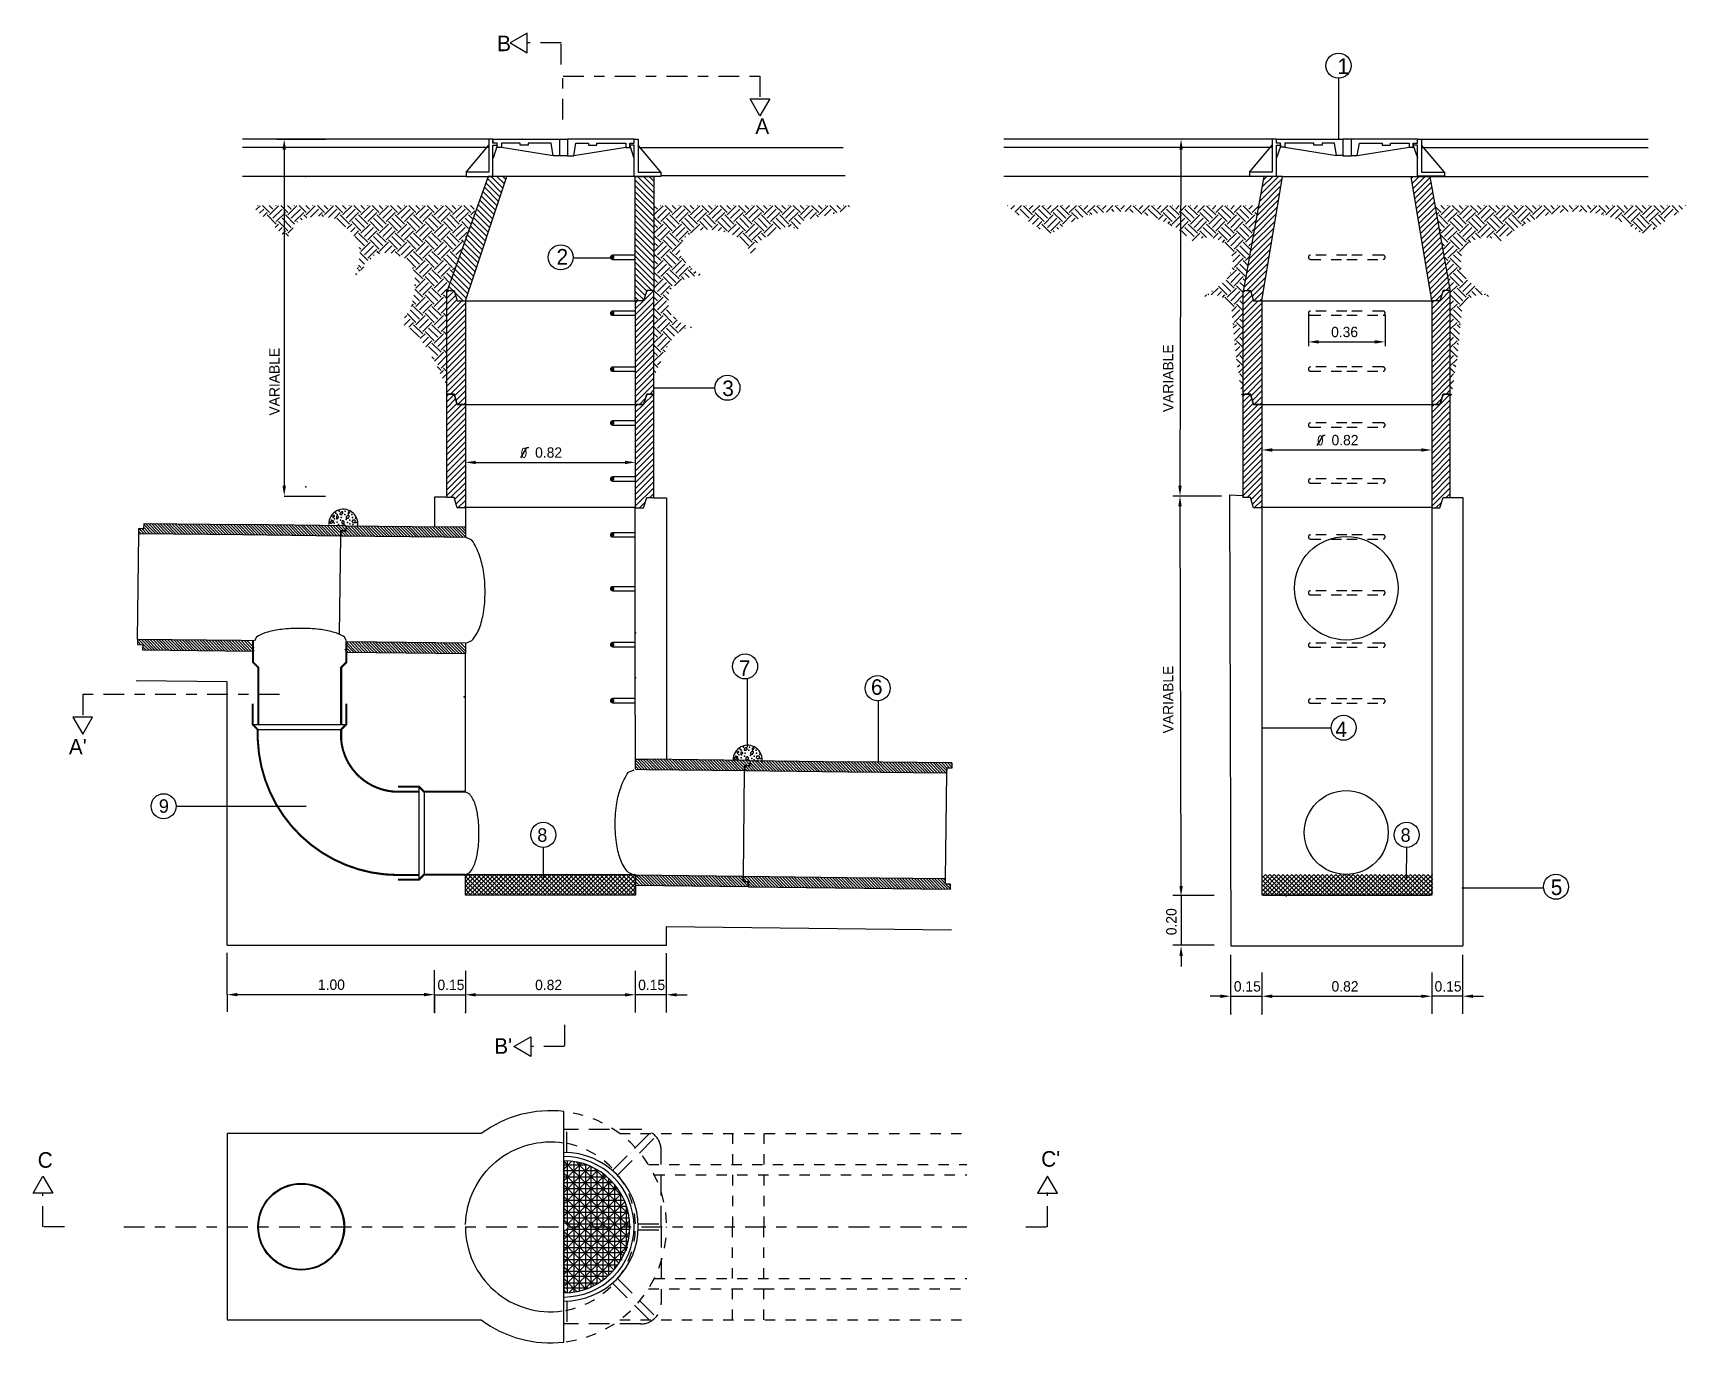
# Model space of a CAD drawing. Extents: x 0.2 to 16.1, y 0.2 to 12.8.
import ezdxf

# ---------------------------------------------------------------- set-up
doc = ezdxf.new("R2010")
doc.units = 0
doc.header["$LTSCALE"] = 0.4
doc.header["$MEASUREMENT"] = 0
doc.linetypes.add('DASHDOT', pattern=[1, 0.5, -0.25, 0, -0.25])
doc.linetypes.add('HIDDEN', pattern=[0.375, 0.25, -0.125])
doc.layers.get('0').update_dxf_attribs({"linetype": 'CONTINUOUS'})
for name, color, linetype in [('ANILLO', 1, 'CONTINUOUS'), ('BASE', 2, 'HIDDEN'), ('CERCHA', 2, 'CONTINUOUS'), ('RALLADO', 7, 'CONTINUOUS'), ('SECCION', 7, 'CONTINUOUS'), ('TAPA', 7, 'CONTINUOUS'), ('TUBO', 7, 'CONTINUOUS')]:
    doc.layers.add(name, color=color, linetype=linetype)
doc.styles.add('DIN', font='DIN')
doc.styles.add('LEROY', font='leroy')

msp = doc.modelspace()

# ---------------------------------------------------------------- texts
at = {"style": 'LEROY'}
for s, height, p in [('B', 0.15, (4.64, 12.665)), ('1', 0.15, (12.754, 12.445)), ('A', 0.15, (7.133, 11.865)), ('2', 0.15, (5.214, 10.605)), ('3', 0.15, (6.814, 9.335)), ('7', 0.15, (6.974, 6.633)), ('6', 0.15, (8.25, 6.451)), ('4', 0.15, (12.734, 6.043)), ("A'", 0.15, (0.505, 5.875)), ('9', 0.13, (1.374, 5.312)), ('8', 0.13, (5.028, 5.032)), ('8', 0.13, (13.364, 5.032)), ('5', 0.15, (14.814, 4.518)), ("B'", 0.15, (4.612, 2.985)), ('C', 0.15, (0.204, 1.885)), ("C'", 0.15, (9.894, 1.895))]:
    msp.add_text(s, height=height, dxfattribs=at).set_placement(p)
at = {"color": 0, "linetype": 'ByBlock', "style": 'LEROY'}
for s, p in [('0.36', (12.693, 9.904)), ('0.82', (12.697, 8.86)), ('0.82', (5.007, 8.74)), ('1.00', (2.91, 3.602)), ('0.15', (4.064, 3.6)), ('0.82', (5.007, 3.6)), ('0.15', (6.002, 3.6)), ('0.15', (11.754, 3.586)), ('0.82', (12.697, 3.586)), ('0.15', (13.692, 3.586))]:
    msp.add_text(s, height=0.1, dxfattribs=at).set_placement(p)
for s, p in [('VARIABLE', (2.539, 9.147)), ('VARIABLE', (11.169, 9.18)), ('VARIABLE', (11.169, 6.078)), ('0.20', (11.2, 4.13))]:
    msp.add_text(s, height=0.1, rotation=90, dxfattribs=at).set_placement(p)

# ---------------------------------------------------------------- blocks, each defined once
blk = doc.blocks.new('*X34')
at = {"color": 0}
for p, q in [((22.1, 17.984), (22.296, 18.18)), ((22.1, 18.027), (22.253, 18.18)), ((22.1, 18.069), (22.211, 18.18)), ((22.1, 18.112), (22.168, 18.18)), ((22.1, 18.154), (22.126, 18.18)), ((22.281, 17.982), (22.1, 18.163)), ((22.238, 17.982), (22.1, 18.121)), ((22.196, 17.982), (22.1, 18.078)), ((22.153, 17.982), (22.1, 18.036)), ((22.323, 17.982), (22.125, 18.18)), ((22.14, 17.982), (22.338, 18.18)), ((22.365, 17.982), (22.167, 18.18)), ((22.182, 17.982), (22.38, 18.18)), ((22.408, 17.982), (22.21, 18.18)), ((22.225, 17.982), (22.423, 18.18)), ((22.45, 17.982), (22.252, 18.18)), ((22.267, 17.982), (22.465, 18.18)), ((22.493, 17.982), (22.295, 18.18)), ((22.31, 17.982), (22.508, 18.18)), ((22.535, 17.982), (22.337, 18.18)), ((22.352, 17.982), (22.55, 18.18)), ((22.578, 17.982), (22.379, 18.18)), ((22.394, 17.982), (22.593, 18.18)), ((22.62, 17.982), (22.422, 18.18)), ((22.437, 17.982), (22.635, 18.18)), ((22.662, 17.982), (22.464, 18.18)), ((22.479, 17.982), (22.677, 18.18)), ((22.705, 17.982), (22.507, 18.18)), ((22.522, 17.982), (22.72, 18.18)), ((22.747, 17.982), (22.549, 18.18)), ((22.564, 17.982), (22.762, 18.18)), ((22.79, 17.982), (22.592, 18.18)), ((22.607, 17.982), (22.805, 18.18)), ((22.832, 17.982), (22.634, 18.18)), ((22.649, 17.982), (22.847, 18.18)), ((22.875, 17.982), (22.676, 18.18)), ((22.691, 17.982), (22.89, 18.18)), ((22.917, 17.982), (22.719, 18.18)), ((22.734, 17.982), (22.932, 18.18)), ((22.959, 17.982), (22.761, 18.18)), ((22.776, 17.982), (22.974, 18.18)), ((23.002, 17.982), (22.804, 18.18)), ((22.819, 17.982), (23.017, 18.18)), ((23.044, 17.982), (22.846, 18.18)), ((22.861, 17.982), (23.059, 18.18)), ((23.087, 17.982), (22.889, 18.18)), ((22.904, 17.982), (23.102, 18.18)), ((23.129, 17.982), (22.931, 18.18)), ((22.946, 17.982), (23.144, 18.18)), ((23.172, 17.982), (22.973, 18.18)), ((22.988, 17.982), (23.186, 18.18)), ((23.214, 17.982), (23.016, 18.18)), ((23.031, 17.982), (23.229, 18.18)), ((23.256, 17.982), (23.058, 18.18)), ((23.073, 17.982), (23.271, 18.18)), ((23.299, 17.982), (23.101, 18.18)), ((23.116, 17.982), (23.314, 18.18)), ((23.341, 17.982), (23.143, 18.18)), ((23.158, 17.982), (23.356, 18.18)), ((23.384, 17.982), (23.186, 18.18)), ((23.2, 17.982), (23.399, 18.18)), ((23.426, 17.982), (23.228, 18.18)), ((23.243, 17.982), (23.441, 18.18)), ((23.469, 17.982), (23.27, 18.18)), ((23.285, 17.982), (23.483, 18.18)), ((23.511, 17.982), (23.313, 18.18)), ((23.328, 17.982), (23.526, 18.18)), ((23.553, 17.982), (23.355, 18.18)), ((23.37, 17.982), (23.568, 18.18)), ((23.596, 17.982), (23.398, 18.18)), ((23.413, 17.982), (23.611, 18.18)), ((23.638, 17.982), (23.44, 18.18)), ((23.455, 17.982), (23.653, 18.18)), ((23.681, 17.982), (23.483, 18.18)), ((23.497, 17.982), (23.696, 18.18)), ((23.723, 17.982), (23.525, 18.18)), ((23.54, 17.982), (23.738, 18.18)), ((23.741, 18.007), (23.567, 18.18)), ((23.582, 17.982), (23.741, 18.14)), ((23.741, 18.049), (23.61, 18.18)), ((23.625, 17.982), (23.741, 18.098)), ((23.741, 18.092), (23.652, 18.18)), ((23.667, 17.982), (23.741, 18.055)), ((23.741, 18.134), (23.695, 18.18)), ((23.741, 18.177), (23.737, 18.18)), ((22.111, 17.982), (22.1, 17.993)), ((23.71, 17.982), (23.741, 18.013))]:
    blk.add_line(p, q, dxfattribs=at)
blk = doc.blocks.new('*X29')
at = {"color": 0}
for p, q in [((21.081, 21.5336), (21.1196, 21.5721)), ((21.4, 21.2527), (21.081, 21.5716)), ((21.081, 21.477), (21.1667, 21.5627)), ((21.081, 21.4204), (21.2085, 21.5479)), ((21.3944, 21.3148), (21.1404, 21.5689)), ((21.081, 21.3639), (21.2458, 21.5286)), ((21.3953, 21.2008), (21.081, 21.5151)), ((21.081, 21.3073), (21.2792, 21.5054)), ((21.0966, 21.2663), (21.3089, 21.4786)), ((21.3649, 21.4009), (21.2264, 21.5394)), ((21.384, 21.1556), (21.081, 21.4585)), ((21.081, 21.1942), (21.3351, 21.4483)), ((21.081, 21.1376), (21.3577, 21.4142)), ((21.3676, 21.1154), (21.081, 21.4019)), ((21.081, 21.081), (21.3763, 21.3763)), ((21.347, 21.0794), (21.081, 21.3454)), ((21.081, 21.0245), (21.3903, 21.3337)), ((21.3226, 21.0472), (21.081, 21.2888)), ((21.081, 20.9679), (21.3986, 21.2855)), ((21.2947, 21.0186), (21.081, 21.2322)), ((21.1073, 20.9376), (21.3989, 21.2292)), ((21.2631, 20.9936), (21.081, 21.1757)), ((21.1778, 20.9516), (21.385, 21.1587)), ((21.2278, 20.9723), (21.081, 21.1191)), ((21.1884, 20.9551), (21.081, 21.0625)), ((21.1442, 20.9428), (21.081, 21.006)), ((21.0937, 20.9368), (21.081, 20.9494))]:
    blk.add_line(p, q, dxfattribs=at)
blk = doc.blocks.new('MEDTAPA', base_point=(21.081, 21.2555))
at = {"color": 0}
for p, q in [((21.081, 21.5543), (21.1925, 21.5543)), ((21.0992, 21.2609), (21.0992, 21.5739)), ((21.1562, 20.9455), (21.1562, 21.5655)), ((21.081, 21.4973), (21.289, 21.4973)), ((21.2132, 20.9652), (21.2132, 21.5458)), ((21.2702, 21.0005), (21.2702, 21.5123)), ((21.081, 21.4403), (21.341, 21.4403)), ((21.3272, 21.0503), (21.3272, 21.4583)), ((21.081, 21.3833), (21.3733, 21.3833)), ((21.081, 21.3263), (21.392, 21.3263)), ((21.3842, 21.14), (21.3842, 21.3546)), ((21.094, 21.2693), (21.3997, 21.2693)), ((21.0992, 20.937), (21.0992, 21.2471)), ((21.081, 21.2123), (21.3971, 21.2123)), ((21.081, 21.1553), (21.3902, 21.1553)), ((21.081, 21.0983), (21.3629, 21.0983)), ((21.081, 21.0413), (21.3188, 21.0413)), ((21.081, 20.9843), (21.2439, 20.9843))]:
    blk.add_line(p, q, dxfattribs=at)
at = {"layer": 'BASE'}
for p, q in [((21.0958, 21.6141), (21.0958, 21.7246)), ((21.3157, 21.5271), (21.5, 21.7114)), ((21.3395, 21.5046), (21.5232, 21.6882)), ((21.5512, 21.2563), (21.5512, 21.4063)), ((21.4397, 21.2703), (21.5512, 21.2703)), ((21.4397, 21.2406), (21.5512, 21.2406)), ((21.5512, 21.2547), (21.5512, 21.1047)), ((21.3395, 21.0064), (21.5232, 20.8228)), ((21.3157, 20.9838), (21.5, 20.7996)), ((21.0958, 20.8968), (21.0958, 20.7863))]:
    blk.add_line(p, q, dxfattribs=at)
for points in [[(21.5512, 21.2563), (21.5512, 21.6246, 0.414214), (21.4512, 21.7246), (21.081, 21.7246)], [(21.5512, 21.2547), (21.5512, 20.8863, -0.414214), (21.4512, 20.7863), (21.081, 20.7863)]]:
    blk.add_lwpolyline(points, format="xyb", dxfattribs=at)
at = {"layer": 'TAPA'}
for p, q in [((21.1296, 21.5696), (21.1296, 20.9431)), ((21.1872, 20.9579), (21.1872, 21.5548)), ((21.0838, 21.5268), (21.2463, 21.5268)), ((21.0838, 21.4691), (21.3172, 21.4691)), ((21.2404, 21.5297), (21.2404, 20.983)), ((21.298, 21.0258), (21.298, 21.4869)), ((21.0838, 21.413), (21.3571, 21.413)), ((21.3542, 21.4159), (21.3542, 21.0909)), ((21.0838, 21.3554), (21.3852, 21.3554)), ((21.0838, 21.2992), (21.3941, 21.2992)), ((21.0985, 21.2445), (21.397, 21.2445)), ((21.0838, 21.1854), (21.3911, 21.1854)), ((21.0838, 21.1308), (21.3749, 21.1308)), ((21.0838, 21.0716), (21.3423, 21.0716)), ((21.0838, 21.017), (21.2892, 21.017)), ((21.0838, 20.9608), (21.2005, 20.9608))]:
    blk.add_line(p, q, dxfattribs=at)
blk.add_lwpolyline([(21.081, 20.9365, 1), (21.081, 21.5745), (21.081, 21.2745, -1), (21.081, 21.2365)], format="xyb", close=True, dxfattribs=at)
for radius in [0.359, 0.339]:
    blk.add_arc((21.081, 21.2555), radius, 270, 90, dxfattribs=at)
blk.add_blockref('*X29', (0, 0), dxfattribs=at)
blk = doc.blocks.new('*X33')
at = {"color": 0}
for p, q in [((20.03, 24.626), (20.044, 24.64)), ((20.123, 24.579), (20.064, 24.638)), ((20.086, 24.638), (20.088, 24.64)), ((20.119, 24.605), (20.154, 24.64)), ((20.153, 24.572), (20.221, 24.64)), ((20.273, 24.54), (20.208, 24.605)), ((20.329, 24.55), (20.241, 24.638)), ((20.263, 24.638), (20.265, 24.64)), ((20.296, 24.605), (20.331, 24.64)), ((20.329, 24.572), (20.397, 24.64)), ((20.473, 24.517), (20.385, 24.605)), ((20.506, 24.55), (20.418, 24.638)), ((20.44, 24.638), (20.442, 24.64)), ((20.473, 24.605), (20.508, 24.64)), ((20.506, 24.572), (20.574, 24.64)), ((20.65, 24.517), (20.561, 24.605)), ((20.683, 24.55), (20.594, 24.638)), ((20.617, 24.638), (20.618, 24.64)), ((20.65, 24.605), (20.685, 24.64)), ((20.683, 24.572), (20.751, 24.64)), ((20.827, 24.517), (20.738, 24.605)), ((20.86, 24.55), (20.771, 24.638)), ((20.793, 24.638), (20.795, 24.64)), ((20.827, 24.605), (20.861, 24.64)), ((20.86, 24.572), (20.928, 24.64)), ((21.003, 24.517), (20.915, 24.605)), ((21.036, 24.55), (20.948, 24.638)), ((20.97, 24.638), (20.972, 24.64)), ((21.003, 24.605), (21.038, 24.64)), ((21.036, 24.572), (21.104, 24.64)), ((21.18, 24.517), (21.092, 24.605)), ((21.213, 24.55), (21.125, 24.638)), ((21.147, 24.638), (21.149, 24.64)), ((21.18, 24.605), (21.215, 24.64)), ((21.213, 24.572), (21.281, 24.64)), ((21.357, 24.517), (21.268, 24.605)), ((21.39, 24.55), (21.302, 24.638)), ((21.324, 24.638), (21.325, 24.64)), ((21.357, 24.605), (21.392, 24.64)), ((21.39, 24.572), (21.458, 24.64)), ((21.534, 24.517), (21.445, 24.605)), ((21.567, 24.55), (21.478, 24.638)), ((21.5, 24.638), (21.502, 24.64)), ((21.534, 24.605), (21.569, 24.64)), ((21.567, 24.572), (21.635, 24.64)), ((21.71, 24.517), (21.622, 24.605)), ((21.744, 24.55), (21.655, 24.638)), ((21.677, 24.638), (21.679, 24.64)), ((21.71, 24.605), (21.745, 24.64)), ((21.744, 24.572), (21.812, 24.64)), ((21.887, 24.517), (21.799, 24.605)), ((21.92, 24.55), (21.832, 24.638)), ((21.854, 24.638), (21.856, 24.64)), ((21.887, 24.605), (21.92, 24.638)), ((23.688, 24.55), (23.648, 24.59)), ((23.655, 24.605), (23.69, 24.64)), ((23.688, 24.572), (23.756, 24.64)), ((23.832, 24.517), (23.743, 24.605)), ((23.865, 24.55), (23.776, 24.638)), ((23.799, 24.638), (23.8, 24.64)), ((23.832, 24.605), (23.867, 24.64)), ((23.865, 24.572), (23.933, 24.64)), ((24.008, 24.517), (23.92, 24.605)), ((24.042, 24.55), (23.953, 24.638)), ((23.975, 24.638), (23.977, 24.64)), ((24.008, 24.605), (24.043, 24.64)), ((24.042, 24.572), (24.11, 24.64)), ((24.185, 24.517), (24.097, 24.605)), ((24.218, 24.55), (24.13, 24.638)), ((24.152, 24.638), (24.154, 24.64)), ((24.185, 24.605), (24.22, 24.64)), ((24.218, 24.572), (24.286, 24.64)), ((24.362, 24.517), (24.274, 24.605)), ((24.395, 24.55), (24.307, 24.638)), ((24.329, 24.638), (24.331, 24.64)), ((24.362, 24.605), (24.397, 24.64)), ((24.395, 24.572), (24.463, 24.64)), ((24.539, 24.517), (24.45, 24.605)), ((24.572, 24.55), (24.484, 24.638)), ((24.506, 24.638), (24.507, 24.64)), ((24.539, 24.605), (24.574, 24.64)), ((24.572, 24.572), (24.64, 24.64)), ((24.716, 24.517), (24.627, 24.605)), ((24.749, 24.55), (24.66, 24.638)), ((24.682, 24.638), (24.684, 24.64)), ((24.716, 24.605), (24.75, 24.64)), ((24.749, 24.572), (24.817, 24.64)), ((24.892, 24.517), (24.804, 24.605)), ((24.926, 24.55), (24.837, 24.638)), ((24.859, 24.638), (24.861, 24.64)), ((24.892, 24.605), (24.927, 24.64)), ((24.926, 24.572), (24.994, 24.64)), ((25.061, 24.525), (24.981, 24.605)), ((25.102, 24.55), (25.014, 24.638)), ((25.036, 24.638), (25.038, 24.64)), ((25.069, 24.605), (25.104, 24.64)), ((25.102, 24.572), (25.17, 24.64)), ((25.236, 24.526), (25.158, 24.605)), ((25.279, 24.55), (25.191, 24.638)), ((25.213, 24.638), (25.215, 24.64)), ((25.246, 24.605), (25.281, 24.64)), ((25.279, 24.572), (25.347, 24.64)), ((25.423, 24.517), (25.334, 24.605)), ((25.456, 24.55), (25.367, 24.638)), ((25.39, 24.638), (25.391, 24.64)), ((25.423, 24.605), (25.458, 24.64)), ((25.456, 24.572), (25.524, 24.64)), ((25.599, 24.517), (25.511, 24.605)), ((25.633, 24.55), (25.544, 24.638)), ((25.566, 24.638), (25.568, 24.64)), ((25.599, 24.605), (25.634, 24.64)), ((25.633, 24.572), (25.701, 24.64)), ((25.728, 24.565), (25.688, 24.605)), ((25.763, 24.597), (25.721, 24.638)), ((25.743, 24.638), (25.745, 24.64)), ((20.187, 24.56), (20.175, 24.572)), ((20.331, 24.529), (20.351, 24.55)), ((20.412, 24.511), (20.351, 24.572)), ((20.473, 24.495), (20.528, 24.55)), ((20.505, 24.46), (20.561, 24.517)), ((20.527, 24.416), (20.594, 24.484)), ((20.617, 24.484), (20.528, 24.572)), ((20.568, 24.421), (20.561, 24.428)), ((20.619, 24.437), (20.594, 24.461)), ((20.617, 24.461), (20.705, 24.55)), ((20.652, 24.431), (20.738, 24.517)), ((20.698, 24.411), (20.771, 24.484)), ((20.793, 24.484), (20.705, 24.572)), ((20.822, 24.344), (20.738, 24.428)), ((20.86, 24.373), (20.771, 24.461)), ((20.793, 24.461), (20.882, 24.55)), ((20.827, 24.428), (20.915, 24.517)), ((20.86, 24.395), (20.948, 24.484)), ((20.97, 24.484), (20.882, 24.572)), ((21.003, 24.34), (20.915, 24.428)), ((21.036, 24.373), (20.948, 24.461)), ((20.97, 24.461), (21.059, 24.55)), ((21.003, 24.428), (21.092, 24.517)), ((21.036, 24.395), (21.125, 24.484)), ((21.147, 24.484), (21.059, 24.572)), ((21.162, 24.358), (21.092, 24.428)), ((21.205, 24.381), (21.125, 24.461)), ((21.147, 24.461), (21.235, 24.55)), ((21.18, 24.428), (21.268, 24.517)), ((21.213, 24.395), (21.302, 24.484)), ((21.324, 24.484), (21.235, 24.572)), ((21.301, 24.396), (21.268, 24.428)), ((21.358, 24.405), (21.302, 24.461)), ((21.324, 24.461), (21.412, 24.55)), ((21.357, 24.428), (21.445, 24.517)), ((21.404, 24.409), (21.478, 24.484)), ((21.5, 24.484), (21.412, 24.572)), ((21.47, 24.403), (21.445, 24.428)), ((21.567, 24.373), (21.478, 24.461)), ((21.5, 24.461), (21.589, 24.55)), ((21.534, 24.428), (21.622, 24.517)), ((21.567, 24.395), (21.655, 24.484)), ((21.677, 24.484), (21.589, 24.572)), ((21.71, 24.34), (21.622, 24.428)), ((21.744, 24.373), (21.655, 24.461)), ((21.677, 24.461), (21.766, 24.55)), ((21.71, 24.428), (21.799, 24.517)), ((21.744, 24.395), (21.832, 24.484)), ((21.854, 24.484), (21.766, 24.572)), ((21.887, 24.34), (21.799, 24.428)), ((21.92, 24.373), (21.832, 24.461)), ((21.854, 24.461), (21.92, 24.527)), ((21.887, 24.428), (21.92, 24.461)), ((23.675, 24.515), (23.71, 24.55)), ((23.692, 24.466), (23.743, 24.517)), ((23.799, 24.484), (23.71, 24.572)), ((23.71, 24.417), (23.776, 24.484)), ((23.832, 24.34), (23.743, 24.428)), ((23.865, 24.373), (23.776, 24.461)), ((23.799, 24.461), (23.887, 24.55)), ((23.832, 24.428), (23.92, 24.517)), ((23.865, 24.395), (23.953, 24.484)), ((23.975, 24.484), (23.887, 24.572)), ((24.008, 24.34), (23.92, 24.428)), ((24.042, 24.373), (23.953, 24.461)), ((23.975, 24.461), (24.064, 24.55)), ((24.008, 24.428), (24.097, 24.517)), ((24.042, 24.395), (24.13, 24.484)), ((24.152, 24.484), (24.064, 24.572)), ((24.185, 24.34), (24.097, 24.428)), ((24.218, 24.373), (24.13, 24.461)), ((24.152, 24.461), (24.241, 24.55)), ((24.185, 24.428), (24.274, 24.517)), ((24.218, 24.395), (24.307, 24.484)), ((24.329, 24.484), (24.241, 24.572)), ((24.362, 24.34), (24.274, 24.428)), ((24.395, 24.373), (24.307, 24.461)), ((24.329, 24.461), (24.417, 24.55)), ((24.362, 24.428), (24.45, 24.517)), ((24.395, 24.395), (24.484, 24.484)), ((24.506, 24.484), (24.417, 24.572)), ((24.539, 24.34), (24.45, 24.428)), ((24.572, 24.373), (24.484, 24.461)), ((24.506, 24.461), (24.594, 24.55)), ((24.539, 24.428), (24.627, 24.517)), ((24.572, 24.395), (24.66, 24.484)), ((24.682, 24.484), (24.594, 24.572)), ((24.716, 24.34), (24.627, 24.428)), ((24.749, 24.373), (24.66, 24.461)), ((24.682, 24.461), (24.771, 24.55)), ((24.716, 24.428), (24.804, 24.517)), ((24.749, 24.395), (24.837, 24.484)), ((24.859, 24.484), (24.771, 24.572)), ((24.846, 24.386), (24.804, 24.428)), ((24.881, 24.418), (24.837, 24.461)), ((24.859, 24.461), (24.948, 24.55)), ((24.897, 24.433), (24.981, 24.517)), ((25.005, 24.515), (24.948, 24.572)), ((25.109, 24.534), (25.124, 24.55)), ((25.159, 24.537), (25.124, 24.572)), ((25.272, 24.521), (25.301, 24.55)), ((25.39, 24.484), (25.301, 24.572)), ((25.318, 24.501), (25.334, 24.517)), ((25.363, 24.479), (25.367, 24.484)), ((25.39, 24.461), (25.478, 24.55)), ((25.456, 24.373), (25.404, 24.425)), ((25.423, 24.428), (25.511, 24.517)), ((25.456, 24.395), (25.544, 24.484)), ((25.566, 24.484), (25.478, 24.572)), ((25.543, 24.396), (25.511, 24.428)), ((25.578, 24.428), (25.544, 24.461)), ((25.566, 24.461), (25.655, 24.55)), ((25.693, 24.533), (25.655, 24.572)), ((20.841, 24.333), (20.882, 24.373)), ((20.881, 24.306), (20.915, 24.34)), ((20.97, 24.307), (20.882, 24.395)), ((20.92, 24.279), (20.948, 24.307)), ((21.009, 24.224), (20.948, 24.285)), ((20.97, 24.285), (21.059, 24.373)), ((21.003, 24.252), (21.092, 24.34)), ((21.12, 24.334), (21.059, 24.395)), ((21.244, 24.387), (21.235, 24.395)), ((21.575, 24.359), (21.589, 24.373)), ((21.677, 24.307), (21.589, 24.395)), ((21.615, 24.333), (21.622, 24.34)), ((21.642, 24.294), (21.655, 24.307)), ((21.744, 24.196), (21.655, 24.285)), ((21.677, 24.285), (21.766, 24.373)), ((21.71, 24.252), (21.799, 24.34)), ((21.744, 24.218), (21.832, 24.307)), ((21.854, 24.307), (21.766, 24.395)), ((21.92, 24.197), (21.832, 24.285)), ((21.854, 24.285), (21.92, 24.351)), ((21.887, 24.252), (21.92, 24.284)), ((23.799, 24.307), (23.722, 24.384)), ((23.739, 24.336), (23.743, 24.34)), ((23.756, 24.287), (23.776, 24.307)), ((23.865, 24.196), (23.776, 24.285)), ((23.799, 24.285), (23.887, 24.373)), ((23.832, 24.252), (23.92, 24.34)), ((23.865, 24.218), (23.953, 24.307)), ((23.975, 24.307), (23.887, 24.395)), ((24.042, 24.196), (23.953, 24.285)), ((23.975, 24.285), (24.064, 24.373)), ((24.008, 24.252), (24.097, 24.34)), ((24.042, 24.218), (24.13, 24.307)), ((24.152, 24.307), (24.064, 24.395)), ((24.218, 24.196), (24.13, 24.285)), ((24.152, 24.285), (24.241, 24.373)), ((24.185, 24.252), (24.274, 24.34)), ((24.218, 24.218), (24.307, 24.307)), ((24.329, 24.307), (24.241, 24.395)), ((24.395, 24.196), (24.307, 24.285)), ((24.329, 24.285), (24.417, 24.373)), ((24.362, 24.252), (24.45, 24.34)), ((24.395, 24.218), (24.484, 24.307)), ((24.506, 24.307), (24.417, 24.395)), ((24.572, 24.196), (24.484, 24.285)), ((24.506, 24.285), (24.594, 24.373)), ((24.539, 24.252), (24.627, 24.34)), ((24.572, 24.218), (24.66, 24.307)), ((24.682, 24.307), (24.594, 24.395)), ((24.749, 24.196), (24.66, 24.285)), ((24.682, 24.285), (24.771, 24.373)), ((24.716, 24.252), (24.804, 24.34)), ((24.819, 24.347), (24.771, 24.395)), ((25.448, 24.343), (25.478, 24.373)), ((25.509, 24.364), (25.478, 24.395)), ((20.987, 24.18), (20.939, 24.228)), ((21.611, 24.086), (21.655, 24.13)), ((21.744, 24.02), (21.655, 24.108)), ((21.677, 24.13), (21.657, 24.151)), ((21.71, 24.163), (21.67, 24.204)), ((21.677, 24.108), (21.766, 24.196)), ((21.71, 24.075), (21.799, 24.163)), ((21.744, 24.042), (21.832, 24.13)), ((21.854, 24.13), (21.766, 24.218)), ((21.887, 24.163), (21.799, 24.252)), ((21.92, 24.02), (21.832, 24.108)), ((21.854, 24.108), (21.92, 24.174)), ((21.887, 24.075), (21.92, 24.108)), ((23.832, 24.163), (23.783, 24.211)), ((23.815, 24.124), (23.887, 24.196)), ((23.832, 24.075), (23.92, 24.163)), ((23.865, 24.042), (23.953, 24.13)), ((23.975, 24.13), (23.887, 24.218)), ((24.008, 24.163), (23.92, 24.252)), ((24.042, 24.02), (23.953, 24.108)), ((23.975, 24.108), (24.064, 24.196)), ((24.008, 24.075), (24.097, 24.163)), ((24.042, 24.042), (24.13, 24.13)), ((24.152, 24.13), (24.064, 24.218)), ((24.185, 24.163), (24.097, 24.252)), ((24.218, 24.02), (24.13, 24.108)), ((24.152, 24.108), (24.241, 24.196)), ((24.185, 24.075), (24.274, 24.163)), ((24.218, 24.042), (24.307, 24.13)), ((24.329, 24.13), (24.241, 24.218)), ((24.362, 24.163), (24.274, 24.252)), ((24.371, 24.15), (24.417, 24.196)), ((24.457, 24.179), (24.417, 24.218)), ((24.519, 24.183), (24.45, 24.252)), ((24.569, 24.172), (24.594, 24.196)), ((24.682, 24.13), (24.594, 24.218)), ((24.622, 24.158), (24.627, 24.163)), ((24.716, 24.163), (24.627, 24.252)), ((24.653, 24.123), (24.66, 24.13)), ((24.682, 24.108), (24.76, 24.186)), ((24.716, 24.075), (24.765, 24.125)), ((24.749, 24.218), (24.766, 24.235)), ((21.49, 23.963), (21.472, 23.981)), ((21.534, 23.986), (21.516, 24.004)), ((21.527, 23.957), (21.589, 24.02)), ((21.567, 24.02), (21.553, 24.033)), ((21.567, 24.042), (21.578, 24.053)), ((21.581, 23.946), (21.622, 23.986)), ((21.677, 23.953), (21.589, 24.042)), ((21.71, 23.986), (21.622, 24.075)), ((21.629, 23.927), (21.655, 23.953)), ((21.677, 23.931), (21.766, 24.02)), ((21.71, 23.898), (21.799, 23.986)), ((21.744, 23.865), (21.832, 23.953)), ((21.854, 23.953), (21.766, 24.042)), ((21.887, 23.986), (21.799, 24.075)), ((21.854, 23.931), (21.92, 23.997)), ((23.865, 24.02), (23.845, 24.039)), ((23.861, 23.994), (23.887, 24.02)), ((23.879, 23.945), (23.92, 23.986)), ((23.975, 23.953), (23.887, 24.042)), ((23.896, 23.896), (23.953, 23.953)), ((24.008, 23.986), (23.92, 24.075)), ((23.975, 23.931), (24.064, 24.02)), ((24.008, 23.898), (24.097, 23.986)), ((24.042, 23.865), (24.13, 23.953)), ((24.152, 23.953), (24.064, 24.042)), ((24.185, 23.986), (24.097, 24.075)), ((24.152, 23.931), (24.241, 24.02)), ((24.185, 23.898), (24.23, 23.943)), ((24.25, 24.032), (24.241, 24.042)), ((24.749, 24.02), (24.721, 24.048)), ((24.749, 24.042), (24.772, 24.065)), ((24.758, 24.007), (24.771, 24.02)), ((24.784, 24.029), (24.771, 24.042)), ((24.79, 23.972), (24.799, 23.982)), ((21.72, 23.866), (21.655, 23.931)), ((21.754, 23.831), (21.766, 23.843)), ((21.854, 23.776), (21.766, 23.865)), ((21.776, 23.787), (21.799, 23.81)), ((21.887, 23.81), (21.799, 23.898)), ((21.92, 23.843), (21.832, 23.931)), ((21.854, 23.754), (21.92, 23.82)), ((21.887, 23.898), (21.92, 23.931)), ((23.975, 23.776), (23.919, 23.833)), ((24.008, 23.81), (23.92, 23.898)), ((23.92, 23.81), (23.92, 23.81)), ((24.042, 23.843), (23.953, 23.931)), ((23.975, 23.754), (24.064, 23.843)), ((24.008, 23.721), (24.097, 23.81)), ((24.152, 23.776), (24.064, 23.865)), ((24.185, 23.81), (24.097, 23.898)), ((24.218, 23.843), (24.13, 23.931)), ((24.152, 23.754), (24.23, 23.832)), ((24.218, 23.865), (24.23, 23.876)), ((21.752, 23.586), (21.799, 23.633)), ((21.78, 23.725), (21.832, 23.776)), ((21.854, 23.6), (21.78, 23.674)), ((21.887, 23.633), (21.799, 23.721)), ((21.92, 23.666), (21.832, 23.754)), ((21.854, 23.578), (21.92, 23.644)), ((21.887, 23.721), (21.92, 23.754)), ((23.92, 23.743), (23.953, 23.776)), ((24.008, 23.633), (23.92, 23.721)), ((23.975, 23.6), (23.92, 23.655)), ((23.92, 23.633), (23.92, 23.633)), ((24.042, 23.666), (23.953, 23.754)), ((23.975, 23.578), (24.064, 23.666)), ((24.008, 23.544), (24.097, 23.633)), ((24.042, 23.688), (24.13, 23.776)), ((24.152, 23.6), (24.064, 23.688)), ((24.185, 23.633), (24.097, 23.721)), ((24.218, 23.666), (24.13, 23.754)), ((24.152, 23.578), (24.241, 23.666)), ((24.185, 23.721), (24.239, 23.775)), ((24.185, 23.544), (24.274, 23.633)), ((24.218, 23.688), (24.25, 23.72)), ((24.262, 23.666), (24.241, 23.688)), ((21.558, 23.459), (21.566, 23.466)), ((21.677, 23.423), (21.614, 23.486)), ((21.71, 23.456), (21.659, 23.507)), ((21.683, 23.406), (21.766, 23.489)), ((21.744, 23.489), (21.696, 23.537)), ((21.71, 23.544), (21.73, 23.564)), ((21.744, 23.511), (21.832, 23.6)), ((21.854, 23.423), (21.766, 23.511)), ((21.887, 23.456), (21.799, 23.544)), ((21.92, 23.49), (21.832, 23.578)), ((21.854, 23.401), (21.92, 23.467)), ((21.887, 23.544), (21.92, 23.577)), ((23.92, 23.566), (23.953, 23.6)), ((24.008, 23.456), (23.92, 23.544)), ((23.975, 23.423), (23.92, 23.478)), ((24.042, 23.489), (23.953, 23.578)), ((23.975, 23.401), (24.064, 23.489)), ((24.042, 23.511), (24.13, 23.6)), ((24.152, 23.423), (24.064, 23.511)), ((24.185, 23.456), (24.097, 23.544)), ((24.218, 23.489), (24.13, 23.578)), ((24.152, 23.401), (24.241, 23.489)), ((24.218, 23.511), (24.304, 23.597)), ((24.288, 23.464), (24.241, 23.511)), ((24.332, 23.486), (24.274, 23.544)), ((24.327, 23.557), (24.307, 23.578)), ((21.616, 23.451), (21.622, 23.456)), ((21.721, 23.378), (21.799, 23.456)), ((21.75, 23.341), (21.832, 23.423)), ((21.854, 23.246), (21.766, 23.335)), ((21.887, 23.279), (21.799, 23.368)), ((21.92, 23.313), (21.832, 23.401)), ((21.887, 23.368), (21.92, 23.401)), ((23.92, 23.456), (23.92, 23.456)), ((23.92, 23.39), (23.953, 23.423)), ((24.008, 23.279), (23.92, 23.368)), ((24.042, 23.312), (23.953, 23.401)), ((23.975, 23.224), (24.064, 23.312)), ((24.008, 23.368), (24.097, 23.456)), ((24.042, 23.335), (24.13, 23.423)), ((24.123, 23.275), (24.064, 23.335)), ((24.15, 23.315), (24.097, 23.368)), ((24.176, 23.355), (24.13, 23.401)), ((24.185, 23.368), (24.274, 23.456)), ((21.792, 23.273), (21.799, 23.279)), ((21.813, 23.227), (21.832, 23.246)), ((21.92, 23.136), (21.832, 23.224)), ((21.854, 23.224), (21.92, 23.29)), ((21.887, 23.191), (21.92, 23.224)), ((23.975, 23.246), (23.92, 23.301)), ((23.92, 23.279), (23.92, 23.279)), ((23.92, 23.213), (23.953, 23.246)), ((24.008, 23.103), (23.92, 23.191)), ((24.04, 23.137), (23.953, 23.224)), ((24.008, 23.191), (24.097, 23.279)), ((24.042, 23.158), (24.063, 23.179)), ((21.887, 23.103), (21.854, 23.135)), ((21.882, 23.075), (21.92, 23.113)), ((21.902, 23.029), (21.92, 23.047)), ((23.975, 23.069), (23.92, 23.125)), ((23.92, 23.102), (23.92, 23.103)), ((23.92, 23.036), (23.953, 23.069)), ((23.961, 22.973), (23.92, 23.014)), ((23.983, 23.017), (23.953, 23.047)), ((23.975, 23.047), (24.014, 23.085)), ((23.937, 22.931), (23.92, 22.948)), ((23.92, 22.926), (23.92, 22.926))]:
    blk.add_line(p, q, dxfattribs=at)
blk = doc.blocks.new('*X32')
at = {"color": 0}
for p, q in [((27.334, 24.638), (27.336, 24.64)), ((27.367, 24.605), (27.402, 24.64)), ((27.405, 24.576), (27.468, 24.64)), ((27.544, 24.517), (27.456, 24.605)), ((27.577, 24.55), (27.489, 24.638)), ((27.511, 24.638), (27.513, 24.64)), ((27.544, 24.605), (27.579, 24.64)), ((27.577, 24.572), (27.645, 24.64)), ((27.721, 24.517), (27.632, 24.605)), ((27.754, 24.55), (27.666, 24.638)), ((27.688, 24.638), (27.689, 24.64)), ((27.721, 24.605), (27.756, 24.64)), ((27.754, 24.572), (27.822, 24.64)), ((27.898, 24.517), (27.809, 24.605)), ((27.931, 24.55), (27.842, 24.638)), ((27.864, 24.638), (27.866, 24.64)), ((27.898, 24.605), (27.932, 24.64)), ((27.931, 24.572), (27.999, 24.64)), ((28.063, 24.528), (27.986, 24.605)), ((28.107, 24.55), (28.019, 24.638)), ((28.041, 24.638), (28.043, 24.64)), ((28.074, 24.605), (28.109, 24.64)), ((28.107, 24.572), (28.176, 24.64)), ((28.203, 24.565), (28.163, 24.605)), ((28.26, 24.574), (28.196, 24.638)), ((28.218, 24.638), (28.22, 24.64)), ((28.251, 24.605), (28.286, 24.64)), ((28.29, 24.577), (28.352, 24.64)), ((28.362, 24.582), (28.34, 24.605)), ((28.428, 24.583), (28.373, 24.638)), ((28.395, 24.638), (28.397, 24.64)), ((28.428, 24.605), (28.463, 24.64)), ((28.47, 24.581), (28.529, 24.64)), ((28.549, 24.572), (28.516, 24.605)), ((28.631, 24.557), (28.549, 24.638)), ((28.572, 24.638), (28.573, 24.64)), ((28.605, 24.605), (28.64, 24.64)), ((28.638, 24.572), (28.706, 24.64)), ((28.781, 24.517), (28.693, 24.605)), ((28.815, 24.55), (28.726, 24.638)), ((28.748, 24.638), (28.75, 24.64)), ((28.781, 24.605), (28.816, 24.64)), ((28.815, 24.572), (28.883, 24.64)), ((28.958, 24.517), (28.87, 24.605)), ((28.991, 24.55), (28.903, 24.638)), ((28.925, 24.638), (28.927, 24.64)), ((28.958, 24.605), (28.993, 24.64)), ((28.991, 24.572), (29.059, 24.64)), ((29.135, 24.517), (29.047, 24.605)), ((29.168, 24.55), (29.08, 24.638)), ((29.102, 24.638), (29.104, 24.64)), ((29.135, 24.605), (29.17, 24.64)), ((29.168, 24.572), (29.236, 24.64)), ((29.312, 24.517), (29.223, 24.605)), ((29.345, 24.55), (29.257, 24.638)), ((29.279, 24.638), (29.28, 24.64)), ((29.312, 24.605), (29.347, 24.64)), ((29.345, 24.572), (29.413, 24.64)), ((29.489, 24.517), (29.4, 24.605)), ((29.522, 24.55), (29.433, 24.638)), ((29.455, 24.638), (29.457, 24.64)), ((29.489, 24.605), (29.523, 24.64)), ((29.522, 24.572), (29.59, 24.64)), ((29.665, 24.517), (29.577, 24.605)), ((29.698, 24.55), (29.61, 24.638)), ((29.632, 24.638), (29.634, 24.64)), ((29.665, 24.605), (29.7, 24.64)), ((29.698, 24.572), (29.759, 24.632)), ((27.447, 24.548), (27.422, 24.572)), ((27.537, 24.487), (27.599, 24.55)), ((27.576, 24.46), (27.632, 24.517)), ((27.688, 24.484), (27.599, 24.572)), ((27.616, 24.434), (27.666, 24.484)), ((27.65, 24.411), (27.632, 24.428)), ((27.754, 24.373), (27.666, 24.461)), ((27.688, 24.461), (27.776, 24.55)), ((27.721, 24.428), (27.809, 24.517)), ((27.754, 24.395), (27.842, 24.484)), ((27.864, 24.484), (27.776, 24.572)), ((27.825, 24.412), (27.809, 24.428)), ((27.866, 24.438), (27.842, 24.461)), ((27.864, 24.461), (27.953, 24.55)), ((27.952, 24.483), (27.986, 24.517)), ((28.015, 24.51), (27.953, 24.572)), ((28.127, 24.547), (28.13, 24.55)), ((28.149, 24.553), (28.13, 24.572)), ((28.69, 24.542), (28.66, 24.572)), ((28.793, 24.506), (28.837, 24.55)), ((28.925, 24.484), (28.837, 24.572)), ((28.839, 24.486), (28.87, 24.517)), ((28.884, 24.464), (28.903, 24.484)), ((28.92, 24.444), (28.903, 24.461)), ((28.925, 24.461), (29.013, 24.55)), ((28.958, 24.428), (29.047, 24.517)), ((28.994, 24.398), (29.08, 24.484)), ((29.102, 24.484), (29.013, 24.572)), ((29.135, 24.34), (29.047, 24.428)), ((29.168, 24.373), (29.08, 24.461)), ((29.102, 24.461), (29.19, 24.55)), ((29.135, 24.428), (29.223, 24.517)), ((29.168, 24.395), (29.257, 24.484)), ((29.279, 24.484), (29.19, 24.572)), ((29.312, 24.34), (29.223, 24.428)), ((29.345, 24.373), (29.257, 24.461)), ((29.279, 24.461), (29.367, 24.55)), ((29.312, 24.428), (29.4, 24.517)), ((29.345, 24.395), (29.433, 24.484)), ((29.455, 24.484), (29.367, 24.572)), ((29.489, 24.34), (29.4, 24.428)), ((29.522, 24.373), (29.433, 24.461)), ((29.455, 24.461), (29.544, 24.55)), ((29.489, 24.428), (29.577, 24.517)), ((29.522, 24.395), (29.61, 24.484)), ((29.632, 24.484), (29.544, 24.572)), ((29.665, 24.34), (29.577, 24.428)), ((29.698, 24.373), (29.61, 24.461)), ((29.632, 24.461), (29.721, 24.55)), ((29.665, 24.428), (29.734, 24.497)), ((29.744, 24.549), (29.721, 24.572)), ((27.786, 24.385), (27.776, 24.395)), ((29.062, 24.346), (29.013, 24.395)), ((29.118, 24.3), (29.19, 24.373)), ((29.255, 24.331), (29.19, 24.395)), ((29.207, 24.324), (29.223, 24.34)), ((29.319, 24.325), (29.367, 24.373)), ((29.455, 24.307), (29.367, 24.395)), ((29.368, 24.308), (29.4, 24.34)), ((29.41, 24.283), (29.433, 24.307)), ((29.522, 24.196), (29.433, 24.285)), ((29.455, 24.285), (29.544, 24.373)), ((29.489, 24.252), (29.577, 24.34)), ((29.522, 24.218), (29.61, 24.307)), ((29.632, 24.307), (29.544, 24.395)), ((29.683, 24.212), (29.61, 24.285)), ((29.632, 24.285), (29.71, 24.362)), ((29.665, 24.252), (29.695, 24.281)), ((29.698, 24.395), (29.72, 24.416)), ((29.5, 24.153), (29.544, 24.196)), ((29.509, 24.095), (29.577, 24.163)), ((29.522, 24.042), (29.61, 24.13)), ((29.632, 24.13), (29.544, 24.218)), ((29.665, 24.163), (29.577, 24.252)), ((29.656, 24.062), (29.61, 24.108)), ((29.632, 24.108), (29.671, 24.147)), ((29.455, 23.931), (29.544, 24.02)), ((29.489, 23.986), (29.488, 23.987)), ((29.489, 23.898), (29.577, 23.986)), ((29.522, 24.02), (29.504, 24.037)), ((29.522, 23.865), (29.61, 23.953)), ((29.632, 23.953), (29.544, 24.042)), ((29.645, 24.006), (29.577, 24.075)), ((29.279, 23.776), (29.269, 23.786)), ((29.301, 23.777), (29.367, 23.843)), ((29.312, 23.81), (29.307, 23.814)), ((29.362, 23.772), (29.4, 23.81)), ((29.455, 23.776), (29.371, 23.861)), ((29.489, 23.81), (29.409, 23.889)), ((29.522, 23.843), (29.444, 23.92)), ((29.455, 23.754), (29.544, 23.843)), ((29.489, 23.721), (29.577, 23.81)), ((29.61, 23.799), (29.544, 23.865)), ((29.618, 23.857), (29.577, 23.898)), ((29.629, 23.913), (29.61, 23.931)), ((29.241, 23.761), (29.257, 23.776)), ((29.409, 23.752), (29.433, 23.776)), ((29.522, 23.666), (29.433, 23.754)), ((29.499, 23.621), (29.544, 23.666)), ((29.505, 23.56), (29.577, 23.633)), ((29.522, 23.688), (29.61, 23.776)), ((29.61, 23.622), (29.544, 23.688)), ((29.61, 23.688), (29.577, 23.721)), ((29.522, 23.489), (29.51, 23.501)), ((29.514, 23.459), (29.544, 23.489)), ((29.522, 23.511), (29.61, 23.6)), ((29.61, 23.445), (29.544, 23.511)), ((29.61, 23.511), (29.577, 23.544)), ((29.52, 23.399), (29.577, 23.456)), ((29.525, 23.338), (29.61, 23.423)), ((29.529, 23.298), (29.544, 23.312)), ((29.61, 23.268), (29.544, 23.335)), ((29.61, 23.335), (29.577, 23.368)), ((29.535, 23.237), (29.577, 23.279)), ((29.541, 23.177), (29.61, 23.246)), ((29.61, 23.092), (29.544, 23.158)), ((29.61, 23.158), (29.577, 23.191)), ((29.555, 23.081), (29.577, 23.103)), ((29.564, 23.023), (29.61, 23.069)), ((29.61, 22.981), (29.577, 23.014)), ((29.61, 22.915), (29.575, 22.95)), ((29.587, 22.87), (29.61, 22.892)), ((29.61, 22.804), (29.595, 22.819)), ((29.61, 22.738), (29.607, 22.741))]:
    blk.add_line(p, q, dxfattribs=at)
blk = doc.blocks.new('*X24')
at = {"color": 0}
for p, q in [((22.5002, 19.3606), (22.5496, 19.41)), ((22.5123, 19.401), (22.5213, 19.41)), ((22.46, 19.2922), (22.55, 19.3822)), ((22.46, 19.3204), (22.4996, 19.36)), ((22.46, 19.3487), (22.4713, 19.36)), ((22.46, 19.2639), (22.55, 19.3539)), ((22.46, 19.2356), (22.55, 19.3256)), ((22.46, 19.2073), (22.55, 19.2973)), ((22.46, 19.179), (22.55, 19.269)), ((22.46, 19.1507), (22.55, 19.2407)), ((22.46, 19.1225), (22.55, 19.2125)), ((22.46, 19.0942), (22.55, 19.1842)), ((22.46, 19.0659), (22.55, 19.1559)), ((22.46, 19.0376), (22.55, 19.1276)), ((22.46, 19.0093), (22.55, 19.0993)), ((22.46, 18.981), (22.55, 19.071)), ((22.46, 18.9528), (22.55, 19.0428)), ((22.46, 18.9245), (22.55, 19.0145)), ((22.46, 18.8962), (22.55, 18.9862)), ((22.46, 18.8679), (22.55, 18.9579)), ((22.5304, 18.91), (22.55, 18.9296)), ((22.4804, 18.86), (22.5084, 18.888))]:
    blk.add_line(p, q, dxfattribs=at)
blk = doc.blocks.new('*X23')
at = {"color": 0}
for p, q in [((21.55, 19.4004), (21.5596, 19.41)), ((21.55, 19.3721), (21.5857, 19.4078)), ((21.55, 19.3438), (21.5922, 19.386)), ((21.55, 19.3155), (21.5987, 19.3643)), ((21.55, 19.2873), (21.6227, 19.36)), ((21.55, 19.259), (21.64, 19.349)), ((21.55, 19.2307), (21.64, 19.3207)), ((21.55, 19.2024), (21.64, 19.2924)), ((21.55, 19.1741), (21.64, 19.2641)), ((21.55, 19.1458), (21.64, 19.2358)), ((21.55, 19.1176), (21.64, 19.2076)), ((21.55, 19.0893), (21.64, 19.1793)), ((21.55, 19.061), (21.64, 19.151)), ((21.55, 19.0327), (21.64, 19.1227)), ((21.55, 19.0044), (21.64, 19.0944)), ((21.55, 18.9761), (21.64, 19.0661)), ((21.55, 18.9478), (21.64, 19.0378)), ((21.55, 18.9196), (21.64, 19.0096)), ((21.5687, 18.91), (21.64, 18.9813)), ((21.5878, 18.9008), (21.64, 18.953)), ((21.5943, 18.879), (21.64, 18.9247)), ((21.6036, 18.86), (21.64, 18.8964)), ((21.6319, 18.86), (21.64, 18.8681))]:
    blk.add_line(p, q, dxfattribs=at)
blk = doc.blocks.new('ANILLO', base_point=(21.55, 18.86))
at = {"layer": 'ANILLO'}
for points in [[(21.55, 19.41), (21.585, 19.41), (21.6, 19.36), (21.64, 19.36), (21.64, 18.86), (21.6, 18.86), (21.585, 18.91), (21.55, 18.91)], [(22.55, 19.41), (22.515, 19.41), (22.5, 19.36), (22.46, 19.36), (22.46, 18.86), (22.5, 18.86), (22.515, 18.91), (22.55, 18.91)]]:
    blk.add_lwpolyline(points, close=True, dxfattribs=at)
at = {"layer": 'RALLADO'}
blk.add_line((21.64, 19.36), (22.46, 19.36), dxfattribs=at)
for name in ['*X23', '*X24']:
    blk.add_blockref(name, (0, 0), dxfattribs=at)
blk = doc.blocks.new('*X22')
at = {"color": 0}
for p, q in [((21.55, 19.8812), (21.6288, 19.96)), ((21.55, 19.9095), (21.6005, 19.96)), ((21.55, 19.9378), (21.5722, 19.96)), ((22.2648, 19.9455), (22.2793, 19.96)), ((22.2719, 19.9243), (22.3076, 19.96)), ((22.279, 19.9031), (22.3359, 19.96)), ((21.55, 19.8529), (21.64, 19.9429)), ((21.55, 19.8247), (21.64, 19.9147)), ((21.55, 19.7964), (21.64, 19.8864)), ((22.286, 19.8819), (22.3538, 19.9496)), ((22.2931, 19.8607), (22.3612, 19.9288)), ((22.3002, 19.8395), (22.3687, 19.908)), ((22.3073, 19.8182), (22.3762, 19.8872)), ((21.55, 19.7681), (21.64, 19.8581)), ((21.55, 19.7398), (21.64, 19.8298)), ((21.55, 19.7115), (21.64, 19.8015)), ((22.3143, 19.797), (22.3837, 19.8664)), ((22.3214, 19.7758), (22.3912, 19.8456)), ((22.3285, 19.7546), (22.3987, 19.8248)), ((22.3355, 19.7334), (22.4062, 19.804)), ((21.55, 19.6832), (21.64, 19.7732)), ((21.55, 19.655), (21.64, 19.745)), ((21.55, 19.6267), (21.64, 19.7167)), ((22.3426, 19.7122), (22.4137, 19.7833)), ((22.3497, 19.691), (22.4212, 19.7625)), ((22.3568, 19.6697), (22.4287, 19.7417)), ((22.3638, 19.6485), (22.4362, 19.7209)), ((21.55, 19.5984), (21.64, 19.6884)), ((21.55, 19.5701), (21.64, 19.6601)), ((21.55, 19.5418), (21.64, 19.6318)), ((22.3709, 19.6273), (22.4437, 19.7001)), ((22.378, 19.6061), (22.4512, 19.6793)), ((22.385, 19.5849), (22.4586, 19.6585)), ((22.3921, 19.5637), (22.4661, 19.6377)), ((21.55, 19.5135), (21.64, 19.6035)), ((21.55, 19.4852), (21.64, 19.5752)), ((22.3992, 19.5425), (22.4736, 19.6169)), ((22.4062, 19.5213), (22.4811, 19.5961)), ((22.4133, 19.5), (22.4886, 19.5753)), ((22.4204, 19.4788), (22.4961, 19.5545)), ((21.55, 19.457), (21.64, 19.547)), ((21.55, 19.4287), (21.64, 19.5187)), ((21.5596, 19.41), (21.64, 19.4904)), ((22.4275, 19.4576), (22.5036, 19.5338)), ((22.4345, 19.4364), (22.5111, 19.513)), ((22.4416, 19.4152), (22.5186, 19.4922)), ((22.4487, 19.394), (22.5261, 19.4714)), ((21.5857, 19.4078), (21.64, 19.4621)), ((21.5922, 19.386), (21.64, 19.4338)), ((21.5987, 19.3643), (21.64, 19.4055)), ((22.4557, 19.3728), (22.5336, 19.4506)), ((22.4713, 19.36), (22.5123, 19.401)), ((22.5213, 19.41), (22.5411, 19.4298)), ((22.5486, 19.409), (22.5496, 19.41)), ((21.6227, 19.36), (21.64, 19.3773)), ((22.4996, 19.36), (22.5002, 19.3606))]:
    blk.add_line(p, q, dxfattribs=at)
blk = doc.blocks.new('A-CONO', base_point=(21.55, 19.36))
at = {"layer": 'ANILLO'}
for points in [[(21.55, 19.41), (21.585, 19.41), (21.6, 19.36), (21.64, 19.36), (21.64, 19.96), (21.55, 19.96), (21.55, 19.405)], [(22.55, 19.41), (22.515, 19.41), (22.5, 19.36), (22.46, 19.36), (22.26, 19.96), (22.35, 19.96), (22.55, 19.405)]]:
    blk.add_lwpolyline(points, dxfattribs=at)
at = {"layer": 'RALLADO'}
blk.add_line((21.64, 19.96), (22.26, 19.96), dxfattribs=at)
blk.add_blockref('*X22', (0, 0), dxfattribs=at)
blk = doc.blocks.new('*X30')
at = {"color": 0}
for p, q in [((24.5966, 20.1843), (24.7072, 20.2948)), ((24.6029, 20.2188), (24.7128, 20.3288)), ((24.6091, 20.2533), (24.6958, 20.34)), ((24.6153, 20.2878), (24.6675, 20.34)), ((24.6215, 20.3223), (24.6392, 20.34)), ((25.3377, 20.3314), (25.3463, 20.34)), ((25.3417, 20.3071), (25.3746, 20.34)), ((25.3457, 20.2828), (25.4029, 20.34)), ((25.3497, 20.2585), (25.427, 20.3358)), ((25.3536, 20.2342), (25.4313, 20.3118)), ((25.3576, 20.2099), (25.4355, 20.2878)), ((24.578, 20.0808), (24.6902, 20.193)), ((24.5842, 20.1153), (24.6959, 20.2269)), ((24.5904, 20.1498), (24.7015, 20.2609)), ((25.3616, 20.1856), (25.4398, 20.2638)), ((25.3656, 20.1613), (25.4441, 20.2398)), ((25.3696, 20.137), (25.4483, 20.2157)), ((25.3736, 20.1127), (25.4526, 20.1917)), ((24.5656, 20.0118), (24.6789, 20.1251)), ((24.5718, 20.0463), (24.6845, 20.1591)), ((25.3776, 20.0884), (25.4568, 20.1677)), ((25.3815, 20.0641), (25.4611, 20.1437)), ((25.3855, 20.0398), (25.4654, 20.1196)), ((24.5531, 19.9428), (24.6676, 20.0572)), ((24.5593, 19.9773), (24.6732, 20.0912)), ((25.3895, 20.0155), (25.4696, 20.0956)), ((25.3935, 19.9912), (25.4739, 20.0716)), ((25.3975, 19.9669), (25.4781, 20.0476)), ((24.5345, 19.8393), (24.6506, 19.9554)), ((24.5407, 19.8738), (24.6563, 19.9893)), ((24.5469, 19.9083), (24.6619, 20.0233)), ((25.4015, 19.9426), (25.4824, 20.0235)), ((25.4054, 19.9183), (25.4867, 19.9995)), ((25.4094, 19.894), (25.4909, 19.9755)), ((25.4134, 19.8697), (25.4952, 19.9515)), ((24.5283, 19.8048), (24.6449, 19.9215)), ((24.5418, 19.79), (24.6393, 19.8875)), ((25.4174, 19.8454), (25.4994, 19.9274)), ((25.4214, 19.8211), (25.5037, 19.9034)), ((25.4254, 19.7968), (25.508, 19.8794)), ((24.5621, 19.782), (24.6336, 19.8536)), ((24.5686, 19.7603), (24.628, 19.8196)), ((25.4294, 19.7725), (25.5122, 19.8554)), ((25.4333, 19.7482), (25.5165, 19.8313)), ((25.5034, 19.79), (25.5207, 19.8073)), ((24.5766, 19.74), (24.6223, 19.7857)), ((24.6049, 19.74), (24.6167, 19.7518)), ((25.4534, 19.74), (25.4838, 19.7704))]:
    blk.add_line(p, q, dxfattribs=at)
blk = doc.blocks.new('FI', base_point=(4.858, 4.358))
at = {"layer": 'CERCHA'}
for p, q in [((4.853, 4.352), (4.912, 4.452)), ((4.912, 4.452), (4.93, 4.452))]:
    blk.add_line(p, q, dxfattribs=at)
at = {"layer": 'CERCHA', "style": 'DIN'}
blk.add_text('0', height=0.1, dxfattribs=at).set_placement((4.85, 4.35))

# ---------------------------------------------------------------- linework, layer by layer
at = {"linetype": 'DASHDOT'}
for p, q in [((5.26, 12.745), (4.93, 12.745)), ((5.26, 12.535), (5.26, 12.745)), ((5.273, 12.005), (5.273, 12.425)), ((5.277, 12.425), (7.177, 12.425)), ((7.177, 12.425), (7.177, 12.205)), ((2.539, 6.455), (0.639, 6.455)), ((0.639, 6.455), (0.639, 6.235)), ((5.292, 3.265), (5.292, 3.055)), ((5.292, 3.055), (4.962, 3.055)), ((0.254, 1.315), (0.254, 1.645)), ((9.954, 1.315), (9.954, 1.645)), ((0.464, 1.315), (0.254, 1.315)), ((1.034, 1.315), (9.174, 1.315)), ((9.744, 1.315), (9.954, 1.315))]:
    msp.add_line(p, q, dxfattribs=at)
for p, q in [((12.764, 12.404), (12.764, 11.815)), ((4.561, 11.815), (2.181, 11.815)), ((4.234, 11.815), (2.244, 11.815)), ((12.124, 11.815), (9.534, 11.815)), ((13.564, 11.815), (15.754, 11.815)), ((4.561, 11.735), (2.181, 11.735)), ((4.641, 11.753), (4.601, 11.633)), ((5.321, 11.653), (5.241, 11.653)), ((5.921, 11.753), (5.961, 11.633)), ((6.001, 11.735), (7.981, 11.735)), ((12.124, 11.735), (9.534, 11.735)), ((13.564, 11.735), (15.754, 11.735)), ((4.341, 11.455), (2.181, 11.455)), ((6.231, 11.465), (8.001, 11.465)), ((12.124, 11.455), (9.534, 11.455)), ((12.224, 11.455), (13.467, 11.455)), ((13.564, 11.455), (15.754, 11.455)), ((5.734, 10.665), (5.384, 10.665)), ((6.154, 9.415), (6.744, 9.415)), ((4.337, 8.261), (5.974, 8.261)), ((11.244, 4.706), (11.234, 8.271)), ((12.03, 8.261), (13.667, 8.261)), ((1.168, 6.986), (1.18, 8.006)), ((1.202, 8.005), (1.18, 8.028)), ((1.231, 8.005), (1.181, 8.056)), ((1.259, 8.005), (1.21, 8.055)), ((1.316, 8.004), (1.231, 8.091)), ((1.287, 8.004), (1.231, 8.062)), ((1.344, 8.004), (1.245, 8.105)), ((1.372, 8.003), (1.273, 8.105)), ((1.4, 8.003), (1.302, 8.104)), ((1.429, 8.003), (1.33, 8.104)), ((1.457, 8.002), (1.358, 8.104)), ((1.485, 8.002), (1.386, 8.103)), ((1.514, 8.002), (1.415, 8.103)), ((1.542, 8.001), (1.443, 8.103)), ((1.57, 8.001), (1.471, 8.102)), ((1.598, 8.001), (1.5, 8.102)), ((1.627, 8), (1.528, 8.102)), ((1.655, 8), (1.556, 8.101)), ((1.683, 8), (1.584, 8.101)), ((1.712, 7.999), (1.613, 8.101)), ((1.74, 7.999), (1.641, 8.1)), ((1.768, 7.999), (1.669, 8.1)), ((1.796, 7.998), (1.698, 8.1)), ((1.825, 7.998), (1.726, 8.099)), ((1.853, 7.998), (1.754, 8.099)), ((1.881, 7.998), (1.782, 8.099)), ((1.91, 7.997), (1.811, 8.098)), ((1.938, 7.997), (1.839, 8.098)), ((1.966, 7.997), (1.867, 8.098)), ((1.994, 7.996), (1.896, 8.097)), ((2.023, 7.996), (1.924, 8.097)), ((2.051, 7.996), (1.952, 8.097)), ((2.079, 7.995), (1.98, 8.096)), ((2.108, 7.995), (2.009, 8.096)), ((2.136, 7.995), (2.037, 8.096)), ((2.164, 7.994), (2.065, 8.095)), ((2.192, 7.994), (2.094, 8.095)), ((2.221, 7.994), (2.122, 8.095)), ((2.249, 7.993), (2.15, 8.094)), ((2.277, 7.993), (2.178, 8.094)), ((3.181, 8.083), (2.181, 8.094)), ((2.305, 7.993), (2.207, 8.094)), ((2.334, 7.992), (2.235, 8.093)), ((2.362, 7.992), (2.263, 8.093)), ((2.39, 7.992), (2.292, 8.093)), ((2.419, 7.991), (2.32, 8.092)), ((2.447, 7.991), (2.348, 8.092)), ((2.475, 7.991), (2.376, 8.092)), ((2.503, 7.99), (2.405, 8.092)), ((2.532, 7.99), (2.433, 8.091)), ((2.56, 7.99), (2.461, 8.091)), ((2.588, 7.989), (2.489, 8.091)), ((2.617, 7.989), (2.518, 8.09)), ((2.645, 7.989), (2.546, 8.09)), ((2.673, 7.988), (2.574, 8.09)), ((2.701, 7.988), (2.603, 8.089)), ((2.73, 7.988), (2.631, 8.089)), ((2.758, 7.987), (2.659, 8.089)), ((2.786, 7.987), (2.687, 8.088)), ((2.815, 7.987), (2.716, 8.088)), ((2.843, 7.986), (2.744, 8.088)), ((2.871, 7.986), (2.772, 8.087)), ((2.899, 7.986), (2.801, 8.087)), ((2.928, 7.985), (2.829, 8.087)), ((2.956, 7.985), (2.857, 8.086)), ((2.984, 7.985), (2.885, 8.086)), ((3.013, 7.985), (2.914, 8.086)), ((3.041, 7.984), (2.942, 8.085)), ((3.069, 7.984), (2.97, 8.085)), ((3.097, 7.984), (2.999, 8.085)), ((3.126, 7.983), (3.027, 8.084)), ((3.13, 8.007), (3.055, 8.084)), ((3.133, 8.033), (3.083, 8.084)), ((3.161, 8.033), (3.112, 8.083)), ((3.119, 7.037), (3.13, 7.983)), ((3.153, 7.983), (3.13, 8.006)), ((3.181, 7.983), (3.132, 8.033)), ((3.18, 8.042), (3.14, 8.083)), ((3.209, 7.982), (3.16, 8.033)), ((3.181, 8.07), (3.168, 8.083)), ((3.266, 7.982), (3.181, 8.068)), ((3.238, 7.982), (3.181, 8.04)), ((3.294, 7.981), (3.195, 8.082)), ((3.322, 7.981), (3.224, 8.082)), ((3.351, 7.981), (3.252, 8.082)), ((3.379, 7.98), (3.28, 8.081)), ((3.407, 7.98), (3.308, 8.081)), ((3.436, 7.98), (3.337, 8.081)), ((3.464, 7.979), (3.365, 8.08)), ((3.492, 7.979), (3.393, 8.08)), ((3.52, 7.979), (3.422, 8.08)), ((3.549, 7.978), (3.45, 8.08)), ((3.577, 7.978), (3.478, 8.079)), ((3.605, 7.978), (3.506, 8.079)), ((3.634, 7.977), (3.535, 8.079)), ((3.662, 7.977), (3.563, 8.078)), ((3.69, 7.977), (3.591, 8.078)), ((3.718, 7.976), (3.62, 8.078)), ((3.747, 7.976), (3.648, 8.077)), ((3.775, 7.976), (3.676, 8.077)), ((3.803, 7.975), (3.704, 8.077)), ((3.832, 7.975), (3.733, 8.076)), ((3.86, 7.975), (3.761, 8.076)), ((3.888, 7.974), (3.789, 8.076)), ((3.916, 7.974), (3.818, 8.075)), ((3.945, 7.974), (3.846, 8.075)), ((3.973, 7.973), (3.874, 8.075)), ((4.001, 7.973), (3.902, 8.074)), ((4.03, 7.973), (3.931, 8.074)), ((4.058, 7.973), (3.959, 8.074)), ((4.086, 7.972), (3.987, 8.073)), ((4.114, 7.972), (4.016, 8.073)), ((4.143, 7.972), (4.044, 8.073)), ((4.171, 7.971), (4.072, 8.072)), ((4.199, 7.971), (4.1, 8.072)), ((4.228, 7.971), (4.129, 8.072)), ((4.339, 8.069), (4.131, 8.072)), ((4.256, 7.97), (4.157, 8.071)), ((4.284, 7.97), (4.185, 8.071)), ((4.312, 7.97), (4.214, 8.071)), ((4.341, 7.969), (4.242, 8.07)), ((4.338, 8.001), (4.27, 8.07)), ((4.338, 8.029), (4.298, 8.07)), ((4.338, 8.057), (4.327, 8.069)), ((1.199, 6.935), (1.171, 6.964)), ((1.276, 6.884), (1.178, 6.986)), ((1.305, 6.884), (1.206, 6.985)), ((1.248, 6.885), (1.22, 6.913)), ((1.333, 6.884), (1.234, 6.985)), ((1.361, 6.883), (1.262, 6.985)), ((1.39, 6.883), (1.291, 6.984)), ((1.418, 6.883), (1.319, 6.984)), ((1.446, 6.882), (1.347, 6.984)), ((1.474, 6.882), (1.376, 6.983)), ((1.503, 6.882), (1.404, 6.983)), ((1.531, 6.881), (1.432, 6.983)), ((1.559, 6.881), (1.46, 6.982)), ((1.588, 6.881), (1.489, 6.982)), ((1.616, 6.88), (1.517, 6.982)), ((1.644, 6.88), (1.545, 6.981)), ((1.672, 6.88), (1.574, 6.981)), ((1.701, 6.88), (1.602, 6.981)), ((1.729, 6.879), (1.63, 6.98)), ((1.757, 6.879), (1.658, 6.98)), ((1.786, 6.879), (1.687, 6.98)), ((1.814, 6.878), (1.715, 6.979)), ((1.842, 6.878), (1.743, 6.979)), ((1.87, 6.878), (1.772, 6.979)), ((1.899, 6.877), (1.8, 6.978)), ((1.927, 6.877), (1.828, 6.978)), ((1.955, 6.877), (1.856, 6.978)), ((1.984, 6.876), (1.885, 6.977)), ((2.012, 6.876), (1.913, 6.977)), ((2.04, 6.876), (1.941, 6.977)), ((2.068, 6.875), (1.97, 6.976)), ((2.097, 6.875), (1.998, 6.976)), ((2.125, 6.875), (2.026, 6.976)), ((2.153, 6.874), (2.054, 6.975)), ((2.182, 6.874), (2.083, 6.975)), ((2.21, 6.874), (2.111, 6.975)), ((2.238, 6.873), (2.139, 6.974)), ((2.266, 6.873), (2.168, 6.974)), ((2.295, 6.873), (2.196, 6.974)), ((2.295, 6.904), (2.227, 6.973)), ((3.198, 6.862), (3.171, 6.891)), ((3.283, 6.861), (3.184, 6.962)), ((3.255, 6.862), (3.189, 6.929)), ((4.334, 6.949), (3.192, 6.962)), ((3.227, 6.862), (3.195, 6.895)), ((3.312, 6.861), (3.213, 6.962)), ((3.34, 6.861), (3.241, 6.962)), ((3.368, 6.86), (3.269, 6.962)), ((3.396, 6.86), (3.298, 6.961)), ((3.425, 6.86), (3.326, 6.961)), ((3.453, 6.859), (3.354, 6.961)), ((3.481, 6.859), (3.382, 6.96)), ((3.51, 6.859), (3.411, 6.96)), ((3.538, 6.858), (3.439, 6.96)), ((3.566, 6.858), (3.467, 6.959)), ((3.594, 6.858), (3.496, 6.959)), ((3.623, 6.857), (3.524, 6.959)), ((3.651, 6.857), (3.552, 6.958)), ((3.679, 6.857), (3.58, 6.958)), ((3.708, 6.856), (3.609, 6.958)), ((3.736, 6.856), (3.637, 6.957)), ((3.764, 6.856), (3.665, 6.957)), ((3.792, 6.855), (3.694, 6.957)), ((3.821, 6.855), (3.722, 6.956)), ((3.849, 6.855), (3.75, 6.956)), ((3.877, 6.855), (3.778, 6.956)), ((3.906, 6.854), (3.807, 6.955)), ((3.934, 6.854), (3.835, 6.955)), ((3.962, 6.854), (3.863, 6.955)), ((3.99, 6.853), (3.892, 6.954)), ((4.019, 6.853), (3.92, 6.954)), ((4.047, 6.853), (3.948, 6.954)), ((4.075, 6.852), (3.976, 6.953)), ((4.104, 6.852), (4.005, 6.953)), ((4.132, 6.852), (4.033, 6.953)), ((4.16, 6.851), (4.061, 6.952)), ((4.188, 6.851), (4.09, 6.952)), ((4.217, 6.851), (4.118, 6.952)), ((4.245, 6.85), (4.146, 6.951)), ((4.273, 6.85), (4.174, 6.951)), ((4.301, 6.85), (4.203, 6.951)), ((4.33, 6.849), (4.231, 6.95)), ((4.334, 6.873), (4.259, 6.95)), ((4.334, 6.904), (4.289, 6.95)), ((4.334, 6.949), (4.334, 6.849)), ((3.186, 6.862), (4.334, 6.849)), ((7.054, 6.605), (7.054, 5.948)), ((8.319, 6.394), (8.319, 5.806)), ((12.034, 6.133), (12.694, 6.133)), ((6.065, 5.728), (5.978, 5.816)), ((6.036, 5.728), (5.978, 5.788)), ((6.008, 5.728), (5.978, 5.76)), ((6.093, 5.727), (5.994, 5.829)), ((6.121, 5.727), (6.022, 5.828)), ((6.15, 5.727), (6.051, 5.828)), ((6.178, 5.726), (6.079, 5.828)), ((7.081, 5.816), (6.082, 5.828)), ((6.206, 5.726), (6.107, 5.827)), ((6.234, 5.726), (6.136, 5.827)), ((6.263, 5.725), (6.164, 5.827)), ((6.291, 5.725), (6.192, 5.826)), ((6.319, 5.725), (6.22, 5.826)), ((6.347, 5.724), (6.249, 5.826)), ((6.376, 5.724), (6.277, 5.825)), ((6.404, 5.724), (6.305, 5.825)), ((6.432, 5.723), (6.334, 5.825)), ((6.461, 5.723), (6.362, 5.824)), ((6.489, 5.723), (6.39, 5.824)), ((6.517, 5.723), (6.418, 5.824)), ((6.545, 5.722), (6.447, 5.823)), ((6.574, 5.722), (6.475, 5.823)), ((6.602, 5.722), (6.503, 5.823)), ((6.63, 5.721), (6.531, 5.822)), ((6.659, 5.721), (6.56, 5.822)), ((6.687, 5.721), (6.588, 5.822)), ((6.715, 5.72), (6.616, 5.821)), ((6.743, 5.72), (6.645, 5.821)), ((6.772, 5.72), (6.673, 5.821)), ((6.8, 5.719), (6.701, 5.82)), ((6.828, 5.719), (6.729, 5.82)), ((6.857, 5.719), (6.758, 5.82)), ((6.885, 5.718), (6.786, 5.819)), ((6.913, 5.718), (6.814, 5.819)), ((6.941, 5.718), (6.843, 5.819)), ((6.97, 5.717), (6.871, 5.818)), ((6.998, 5.717), (6.899, 5.818)), ((7.026, 5.717), (6.927, 5.818)), ((7.031, 5.741), (6.956, 5.817)), ((7.033, 5.767), (6.984, 5.817)), ((7.062, 5.766), (7.012, 5.817)), ((7.081, 5.716), (7.032, 5.767)), ((7.081, 5.775), (7.041, 5.817)), ((7.11, 5.716), (7.06, 5.766)), ((7.166, 5.715), (7.081, 5.802)), ((7.138, 5.715), (7.081, 5.774)), ((7.194, 5.715), (7.096, 5.816)), ((7.223, 5.714), (7.124, 5.816)), ((7.251, 5.714), (7.152, 5.815)), ((7.279, 5.714), (7.18, 5.815)), ((7.308, 5.713), (7.209, 5.815)), ((7.336, 5.713), (7.237, 5.814)), ((7.364, 5.713), (7.265, 5.814)), ((7.392, 5.712), (7.294, 5.814)), ((7.421, 5.712), (7.322, 5.813)), ((7.449, 5.712), (7.35, 5.813)), ((7.477, 5.711), (7.378, 5.813)), ((7.506, 5.711), (7.407, 5.812)), ((7.534, 5.711), (7.435, 5.812)), ((7.562, 5.711), (7.463, 5.812)), ((7.59, 5.71), (7.492, 5.811)), ((7.619, 5.71), (7.52, 5.811)), ((7.647, 5.71), (7.548, 5.811)), ((7.675, 5.709), (7.576, 5.81)), ((7.704, 5.709), (7.605, 5.81)), ((7.732, 5.709), (7.633, 5.81)), ((7.76, 5.708), (7.661, 5.809)), ((7.788, 5.708), (7.69, 5.809)), ((7.817, 5.708), (7.718, 5.809)), ((7.845, 5.707), (7.746, 5.808)), ((7.873, 5.707), (7.774, 5.808)), ((7.901, 5.707), (7.803, 5.808)), ((7.93, 5.706), (7.831, 5.807)), ((7.958, 5.706), (7.859, 5.807)), ((7.986, 5.706), (7.887, 5.807)), ((8.015, 5.705), (7.916, 5.806)), ((8.043, 5.705), (7.944, 5.806)), ((8.071, 5.705), (7.972, 5.806)), ((8.099, 5.704), (8.001, 5.805)), ((8.128, 5.704), (8.029, 5.805)), ((9.031, 5.794), (8.031, 5.805)), ((8.156, 5.704), (8.057, 5.805)), ((8.184, 5.703), (8.085, 5.805)), ((8.213, 5.703), (8.114, 5.804)), ((8.241, 5.703), (8.142, 5.804)), ((8.269, 5.702), (8.17, 5.804)), ((8.297, 5.702), (8.199, 5.803)), ((8.326, 5.702), (8.227, 5.803)), ((8.354, 5.701), (8.255, 5.803)), ((8.382, 5.701), (8.283, 5.802)), ((8.411, 5.701), (8.312, 5.802)), ((8.439, 5.7), (8.34, 5.802)), ((8.467, 5.7), (8.368, 5.801)), ((8.495, 5.7), (8.397, 5.801)), ((8.524, 5.699), (8.425, 5.801)), ((8.552, 5.699), (8.453, 5.8)), ((8.58, 5.699), (8.481, 5.8)), ((8.609, 5.698), (8.51, 5.8)), ((8.637, 5.698), (8.538, 5.799)), ((8.665, 5.698), (8.566, 5.799)), ((8.693, 5.698), (8.595, 5.799)), ((8.722, 5.697), (8.623, 5.798)), ((8.75, 5.697), (8.651, 5.798)), ((8.778, 5.697), (8.679, 5.798)), ((8.807, 5.696), (8.708, 5.797)), ((8.835, 5.696), (8.736, 5.797)), ((8.863, 5.696), (8.764, 5.797)), ((8.891, 5.695), (8.793, 5.796)), ((8.92, 5.695), (8.821, 5.796)), ((8.948, 5.695), (8.849, 5.796)), ((8.976, 5.694), (8.877, 5.795)), ((8.981, 5.718), (8.906, 5.795)), ((8.983, 5.744), (8.934, 5.795)), ((9.012, 5.744), (8.962, 5.794)), ((9.031, 5.753), (8.991, 5.794)), ((9.031, 5.781), (9.019, 5.794)), ((5.98, 5.729), (5.977, 5.731)), ((7.019, 4.697), (7.03, 5.717)), ((7.053, 5.716), (7.031, 5.739)), ((8.969, 4.674), (8.981, 5.694)), ((1.541, 5.375), (2.797, 5.375)), ((5.086, 4.978), (5.083, 4.671)), ((13.422, 4.978), (13.418, 4.671)), ((5.974, 4.708), (5.974, 4.515)), ((6.051, 4.608), (5.974, 4.686)), ((6.018, 4.608), (5.974, 4.653)), ((6.079, 4.607), (5.98, 4.709)), ((6.107, 4.607), (6.009, 4.708)), ((6.136, 4.607), (6.037, 4.708)), ((6.164, 4.606), (6.065, 4.708)), ((6.192, 4.606), (6.093, 4.707)), ((6.221, 4.606), (6.122, 4.707)), ((6.249, 4.606), (6.15, 4.707)), ((6.277, 4.605), (6.178, 4.706)), ((6.305, 4.605), (6.207, 4.706)), ((6.334, 4.605), (6.235, 4.706)), ((6.362, 4.604), (6.263, 4.705)), ((6.39, 4.604), (6.291, 4.705)), ((6.419, 4.604), (6.32, 4.705)), ((6.447, 4.603), (6.348, 4.704)), ((6.475, 4.603), (6.376, 4.704)), ((6.503, 4.603), (6.405, 4.704)), ((6.532, 4.602), (6.433, 4.703)), ((6.56, 4.602), (6.461, 4.703)), ((6.588, 4.602), (6.489, 4.703)), ((6.617, 4.601), (6.518, 4.702)), ((6.645, 4.601), (6.546, 4.702)), ((6.673, 4.601), (6.574, 4.702)), ((6.701, 4.6), (6.603, 4.701)), ((6.73, 4.6), (6.631, 4.701)), ((6.758, 4.6), (6.659, 4.701)), ((6.786, 4.599), (6.687, 4.7)), ((6.814, 4.599), (6.716, 4.7)), ((6.843, 4.599), (6.744, 4.7)), ((6.871, 4.598), (6.772, 4.7)), ((6.899, 4.598), (6.8, 4.699)), ((6.928, 4.598), (6.829, 4.699)), ((6.956, 4.597), (6.857, 4.699)), ((6.984, 4.597), (6.885, 4.698)), ((7.012, 4.597), (6.914, 4.698)), ((7.041, 4.596), (6.942, 4.698)), ((7.018, 4.648), (6.97, 4.697)), ((7.019, 4.676), (6.998, 4.697)), ((7.019, 4.697), (7.018, 4.647)), ((7.018, 4.647), (7.068, 4.646)), ((8.019, 4.685), (7.019, 4.697)), ((7.068, 4.598), (7.02, 4.647)), ((7.049, 4.646), (7.022, 4.675)), ((7.127, 4.595), (7.028, 4.697)), ((7.068, 4.626), (7.048, 4.646)), ((7.155, 4.595), (7.056, 4.696)), ((7.068, 4.646), (7.068, 4.596)), ((7.184, 4.595), (7.085, 4.696)), ((7.212, 4.594), (7.113, 4.696)), ((7.24, 4.594), (7.141, 4.695)), ((7.268, 4.594), (7.17, 4.695)), ((7.297, 4.593), (7.198, 4.695)), ((7.325, 4.593), (7.226, 4.694)), ((7.353, 4.593), (7.254, 4.694)), ((7.382, 4.593), (7.283, 4.694)), ((7.41, 4.592), (7.311, 4.693)), ((7.438, 4.592), (7.339, 4.693)), ((7.466, 4.592), (7.368, 4.693)), ((7.495, 4.591), (7.396, 4.692)), ((7.523, 4.591), (7.424, 4.692)), ((7.551, 4.591), (7.452, 4.692)), ((7.58, 4.59), (7.481, 4.691)), ((7.608, 4.59), (7.509, 4.691)), ((7.636, 4.59), (7.537, 4.691)), ((7.664, 4.589), (7.566, 4.69)), ((7.693, 4.589), (7.594, 4.69)), ((7.721, 4.589), (7.622, 4.69)), ((7.749, 4.588), (7.65, 4.689)), ((7.777, 4.588), (7.679, 4.689)), ((7.806, 4.588), (7.707, 4.689)), ((7.834, 4.587), (7.735, 4.688)), ((7.862, 4.587), (7.763, 4.688)), ((7.891, 4.587), (7.792, 4.688)), ((7.919, 4.586), (7.82, 4.687)), ((7.947, 4.586), (7.848, 4.687)), ((7.975, 4.586), (7.877, 4.687)), ((8.004, 4.585), (7.905, 4.687)), ((8.032, 4.585), (7.933, 4.686)), ((8.06, 4.585), (7.961, 4.686)), ((8.089, 4.584), (7.99, 4.686)), ((8.117, 4.584), (8.018, 4.685)), ((8.969, 4.674), (8.019, 4.685)), ((8.145, 4.584), (8.046, 4.685)), ((8.173, 4.583), (8.075, 4.685)), ((8.202, 4.583), (8.103, 4.684)), ((8.23, 4.583), (8.131, 4.684)), ((8.258, 4.582), (8.159, 4.684)), ((8.287, 4.582), (8.188, 4.683)), ((8.315, 4.582), (8.216, 4.683)), ((8.343, 4.581), (8.244, 4.683)), ((8.371, 4.581), (8.273, 4.682)), ((8.4, 4.581), (8.301, 4.682)), ((8.428, 4.58), (8.329, 4.682)), ((8.456, 4.58), (8.357, 4.681)), ((8.485, 4.58), (8.386, 4.681)), ((8.513, 4.58), (8.414, 4.681)), ((8.541, 4.579), (8.442, 4.68)), ((8.569, 4.579), (8.471, 4.68)), ((8.598, 4.579), (8.499, 4.68)), ((8.626, 4.578), (8.527, 4.679)), ((8.654, 4.578), (8.555, 4.679)), ((8.683, 4.578), (8.584, 4.679)), ((8.711, 4.577), (8.612, 4.678)), ((8.739, 4.577), (8.64, 4.678)), ((8.767, 4.577), (8.669, 4.678)), ((8.796, 4.576), (8.697, 4.677)), ((8.824, 4.576), (8.725, 4.677)), ((8.852, 4.576), (8.753, 4.677)), ((8.881, 4.575), (8.782, 4.676)), ((8.909, 4.575), (8.81, 4.676)), ((8.937, 4.575), (8.838, 4.676)), ((8.965, 4.574), (8.867, 4.675)), ((8.994, 4.574), (8.895, 4.675)), ((8.971, 4.626), (8.923, 4.675)), ((8.971, 4.654), (8.951, 4.674)), ((8.968, 4.624), (8.969, 4.674)), ((5.974, 4.515), (4.334, 4.515)), ((7.065, 4.596), (5.974, 4.609)), ((7.068, 4.596), (9.017, 4.574)), ((7.099, 4.596), (7.071, 4.624)), ((9.018, 4.624), (8.968, 4.624)), ((9.021, 4.575), (8.972, 4.624)), ((9.021, 4.603), (9.001, 4.624)), ((9.017, 4.574), (9.018, 4.624)), ((11.244, 4.516), (11.244, 4.038)), ((13.664, 4.518), (12.03, 4.518)), ((12.034, 4.518), (13.65, 4.518)), ((13.954, 4.588), (14.744, 4.588)), ((2.033, 3.556), (2.033, 3.961)), ((4.034, 3.555), (4.334, 3.555)), ((6.274, 3.555), (5.974, 3.555)), ((11.724, 3.541), (12.024, 3.541)), ((13.964, 3.541), (13.664, 3.541))]:
    msp.add_line(p, q)
at = {"color": 0, "linetype": 'ByBlock'}
for p, q in [((2.514, 11.815), (2.984, 11.815)), ((2.584, 11.715), (2.584, 8.47)), ((11.234, 8.471), (11.244, 11.715)), ((12.474, 10.118), (12.474, 9.818)), ((13.214, 10.118), (13.214, 9.818)), ((12.574, 9.858), (13.114, 9.858)), ((12.124, 8.815), (13.564, 8.815)), ((4.434, 8.695), (5.874, 8.695)), ((2.584, 8.37), (2.984, 8.37)), ((11.164, 8.371), (11.564, 8.371)), ((11.234, 8.371), (11.634, 8.371)), ((11.244, 4.606), (11.244, 4.706)), ((11.164, 4.516), (11.564, 4.516)), ((11.164, 4.038), (11.564, 4.038)), ((6.274, 3.385), (6.274, 3.955)), ((11.244, 3.928), (11.244, 3.828)), ((11.724, 3.371), (11.724, 3.941)), ((13.964, 3.371), (13.964, 3.941)), ((4.034, 3.385), (4.034, 3.794)), ((4.334, 3.785), (4.334, 3.385)), ((5.974, 3.785), (5.974, 3.385)), ((12.024, 3.771), (12.024, 3.371)), ((13.664, 3.771), (13.664, 3.371)), ((2.033, 3.556), (2.033, 3.39)), ((2.133, 3.556), (3.935, 3.556)), ((4.035, 3.556), (4.035, 3.39)), ((4.434, 3.555), (5.874, 3.555)), ((6.374, 3.555), (6.474, 3.555)), ((11.624, 3.541), (11.524, 3.541)), ((12.124, 3.541), (13.564, 3.541)), ((14.064, 3.541), (14.164, 3.541))]:
    msp.add_line(p, q, dxfattribs=at)
at = {"color": 1}
for p, q in [((11.713, 8.377), (11.724, 4.028)), ((11.833, 8.371), (11.713, 8.377)), ((13.844, 8.355), (13.964, 8.355)), ((13.964, 8.355), (13.964, 4.028)), ((4.334, 8.261), (4.334, 7.973)), ((5.974, 6.255), (5.974, 8.261)), ((12.024, 8.271), (12.024, 4.518)), ((13.664, 8.255), (13.664, 4.518)), ((4.334, 5.517), (4.334, 6.85)), ((2.034, 6.576), (1.154, 6.586)), ((2.034, 4.035), (2.034, 6.576)), ((5.974, 6.255), (5.974, 5.733)), ((9.028, 4.179), (6.271, 4.21)), ((6.274, 4.035), (6.274, 4.215)), ((2.034, 4.035), (6.274, 4.035)), ((11.724, 4.028), (13.964, 4.028))]:
    msp.add_line(p, q, dxfattribs=at)
at = {"linetype": 'HIDDEN'}
for p, q in [((5.824, 2.215), (9.174, 2.215)), ((6.914, 2.215), (6.914, 1.315)), ((7.214, 2.215), (7.214, 1.315)), ((6.102, 1.915), (9.174, 1.915)), ((6.159, 1.815), (9.174, 1.815)), ((6.914, 0.415), (6.914, 1.315)), ((7.214, 0.415), (7.214, 1.315)), ((6.159, 0.815), (9.174, 0.815)), ((6.102, 0.715), (6.914, 0.715)), ((6.914, 0.715), (7.214, 0.715)), ((7.214, 0.715), (9.174, 0.715)), ((5.824, 0.415), (9.174, 0.415))]:
    msp.add_line(p, q, dxfattribs=at)
for points in [[(4.765, 12.745), (4.93, 12.649), (4.93, 12.84)], [(7.177, 12.04), (7.082, 12.205), (7.272, 12.205)], [(0.639, 6.07), (0.734, 6.235), (0.543, 6.235)], [(4.334, 4.517), (4.334, 4.715), (5.975, 4.715), (5.975, 4.517)], [(4.802, 3.055), (4.967, 3.15), (4.967, 2.959)], [(0.254, 1.805), (0.35, 1.64), (0.159, 1.64)], [(9.954, 1.805), (9.859, 1.64), (10.05, 1.64)]]:
    msp.add_lwpolyline(points, close=True)
at = {"color": 1}
for points in [[(4.34, 11.456), (4.6, 11.456), (4.6, 11.756), (4.64, 11.756), (4.64, 11.776), (4.6, 11.776), (4.6, 11.816), (4.56, 11.816), (4.56, 11.496), (4.34, 11.496)], [(5.241, 11.816), (5.241, 11.656), (5.181, 11.656), (5.161, 11.776), (4.941, 11.776), (4.941, 11.756), (4.861, 11.756), (4.861, 11.776), (4.681, 11.776), (4.681, 11.736), (4.641, 11.736), (4.641, 11.776), (4.601, 11.776), (4.601, 11.816), (5.241, 11.816)], [(5.321, 11.816), (5.321, 11.656), (5.381, 11.656), (5.401, 11.776), (5.522, 11.776), (5.522, 11.756), (5.602, 11.756), (5.602, 11.776), (5.882, 11.776), (5.882, 11.736), (5.922, 11.736), (5.922, 11.776), (5.962, 11.776), (5.962, 11.816), (5.321, 11.816)], [(6.222, 11.456), (5.962, 11.456), (5.962, 11.756), (5.922, 11.756), (5.922, 11.776), (5.962, 11.776), (5.962, 11.816), (6.002, 11.816), (6.002, 11.496), (6.222, 11.496)]]:
    msp.add_lwpolyline(points, close=True, dxfattribs=at)
for points in [[(5.241, 11.816), (5.321, 11.816)], [(12.886, 11.817), (12.806, 11.817)], [(4.34, 11.496), (4.56, 11.756)], [(5.181, 11.656), (4.681, 11.736)], [(5.882, 11.736), (5.381, 11.656)], [(6.222, 11.496), (6.002, 11.756)], [(11.905, 11.497), (12.125, 11.757)], [(12.245, 11.737), (12.746, 11.657)], [(12.946, 11.657), (13.446, 11.737)], [(13.787, 11.497), (13.567, 11.757)], [(3.065, 8.181), (3.059, 8.181), (3.053, 8.175), (3.053, 8.164), (3.059, 8.164), (3.065, 8.17), (3.065, 8.175), (3.071, 8.175), (3.071, 8.181), (3.065, 8.181)], [(3.088, 8.17), (3.088, 8.149), (3.1, 8.149), (3.1, 8.155), (3.109, 8.164), (3.109, 8.17), (3.1, 8.175), (3.088, 8.175), (3.088, 8.17)], [(3.139, 8.211), (3.139, 8.217), (3.127, 8.211), (3.127, 8.205), (3.121, 8.205), (3.121, 8.193), (3.139, 8.193), (3.15, 8.205), (3.15, 8.217), (3.139, 8.217)], [(3.206, 8.181), (3.195, 8.181), (3.183, 8.17), (3.183, 8.155), (3.206, 8.155), (3.206, 8.164), (3.212, 8.17), (3.212, 8.181), (3.206, 8.181)], [(3.206, 8.217), (3.201, 8.211), (3.201, 8.199), (3.206, 8.199), (3.218, 8.211), (3.212, 8.217), (3.206, 8.217)], [(2.18, 7.994), (1.18, 8.006), (1.18, 8.056), (1.23, 8.055), (1.231, 8.105), (2.181, 8.094)], [(3.181, 8.083), (3.18, 8.033), (3.13, 8.033), (3.13, 7.983), (2.18, 7.994)], [(3.047, 8.131), (3.041, 8.125), (3.026, 8.119), (3.026, 8.113), (3.035, 8.108), (3.041, 8.108), (3.047, 8.113), (3.053, 8.113), (3.053, 8.119), (3.059, 8.125), (3.059, 8.131), (3.047, 8.131)], [(4.13, 7.972), (3.13, 7.983), (3.131, 8.033), (3.181, 8.033), (3.181, 8.083), (4.131, 8.072)], [(3.156, 8.131), (3.144, 8.131), (3.144, 8.125), (3.139, 8.125), (3.139, 8.108), (3.144, 8.102), (3.15, 8.102), (3.156, 8.108), (3.162, 8.108), (3.162, 8.125), (3.156, 8.125), (3.156, 8.131)], [(3.269, 8.137), (3.242, 8.137), (3.242, 8.131), (3.236, 8.125), (3.248, 8.113), (3.269, 8.113), (3.269, 8.137)], [(4.337, 7.969), (4.13, 7.972)], [(2.168, 6.974), (1.168, 6.986), (1.168, 6.936), (1.218, 6.935), (1.217, 6.885), (2.284, 6.873)], [(7.042, 5.933), (7.042, 5.939), (7.03, 5.933), (7.03, 5.927), (7.025, 5.927), (7.025, 5.915), (7.042, 5.915), (7.054, 5.927), (7.054, 5.939), (7.042, 5.939)], [(7.11, 5.939), (7.104, 5.933), (7.104, 5.921), (7.11, 5.921), (7.122, 5.933), (7.116, 5.939), (7.11, 5.939)], [(5.978, 5.831), (6.082, 5.83)], [(7.081, 5.816), (7.081, 5.766), (7.031, 5.767), (7.03, 5.717), (6.08, 5.728)], [(6.951, 5.853), (6.945, 5.847), (6.93, 5.841), (6.93, 5.836), (6.939, 5.83), (6.945, 5.83), (6.951, 5.836), (6.957, 5.836), (6.957, 5.841), (6.963, 5.847), (6.963, 5.853), (6.951, 5.853)], [(6.968, 5.903), (6.963, 5.903), (6.957, 5.898), (6.957, 5.886), (6.963, 5.886), (6.968, 5.892), (6.968, 5.898), (6.974, 5.898), (6.974, 5.903), (6.968, 5.903)], [(6.992, 5.892), (6.992, 5.871), (7.004, 5.871), (7.004, 5.877), (7.013, 5.886), (7.013, 5.892), (7.004, 5.898), (6.992, 5.898), (6.992, 5.892)], [(8.03, 5.705), (7.03, 5.717), (7.031, 5.767), (7.081, 5.766), (7.082, 5.816), (8.031, 5.805)], [(7.06, 5.853), (7.048, 5.853), (7.048, 5.847), (7.042, 5.847), (7.042, 5.83), (7.048, 5.824), (7.054, 5.824), (7.06, 5.83), (7.066, 5.83), (7.066, 5.847), (7.06, 5.847), (7.06, 5.853)], [(7.11, 5.903), (7.098, 5.903), (7.087, 5.892), (7.087, 5.877), (7.11, 5.877), (7.11, 5.886), (7.116, 5.892), (7.116, 5.903), (7.11, 5.903)], [(7.172, 5.859), (7.146, 5.859), (7.146, 5.853), (7.14, 5.847), (7.152, 5.836), (7.172, 5.836), (7.172, 5.859)], [(9.031, 5.794), (9.031, 5.744), (8.981, 5.744), (8.98, 5.694), (8.03, 5.705)], [(6.08, 5.728), (5.977, 5.729)], [(7.065, 4.596), (7.065, 4.646), (7.015, 4.647), (7.016, 4.697), (5.974, 4.709)]]:
    msp.add_lwpolyline(points)
for points in [[(11.844, 10.355), (11.914, 10.355), (11.944, 10.255), (12.024, 10.255), (12.224, 11.455), (12.044, 11.455), (11.844, 10.345)], [(13.844, 10.355), (13.774, 10.355), (13.744, 10.255), (13.664, 10.255), (13.467, 11.455), (13.647, 11.455), (13.844, 10.345)], [(4.154, 8.36), (4.034, 8.36), (4.034, 8.077)], [(6.154, 8.353), (6.274, 8.353), (6.274, 5.825)]]:
    msp.add_lwpolyline(points, dxfattribs=at)
at = {"const_width": 0.02}
for points in [[(5.743, 10.676, 1), (5.763, 10.676, 1)], [(5.743, 10.136, 1), (5.763, 10.136, 1)], [(5.743, 9.594, 1), (5.763, 9.594, 1)], [(5.743, 9.077, 1), (5.763, 9.077, 1)], [(5.743, 8.537, 1), (5.763, 8.537, 1)], [(5.743, 7.997, 1), (5.763, 7.997, 1)], [(5.743, 7.473, 1), (5.763, 7.473, 1)], [(5.743, 6.933, 1), (5.763, 6.933, 1)], [(5.743, 6.393, 1), (5.763, 6.393, 1)]]:
    msp.add_lwpolyline(points, format="xyb", close=True, dxfattribs=at)
for points in [[(5.974, 10.695), (5.754, 10.695, 1), (5.754, 10.655), (5.974, 10.655)], [(5.974, 10.155), (5.754, 10.155, 1), (5.754, 10.115), (5.974, 10.115)], [(5.974, 9.615), (5.754, 9.615, 1), (5.754, 9.575), (5.974, 9.575)], [(5.974, 9.095), (5.754, 9.095, 1), (5.754, 9.055), (5.974, 9.055)], [(5.974, 8.555), (5.754, 8.555, 1), (5.754, 8.515), (5.974, 8.515)], [(5.974, 8.015), (5.754, 8.015, 1), (5.754, 7.975), (5.974, 7.975)], [(4.524, 7.445, 0.038743), (4.508, 7.647, 0.051446), (4.469, 7.795, 0.079216), (4.396, 7.945), (4.341, 7.97)], [(4.337, 6.949), (4.396, 6.976, 0.094748), (4.469, 7.095, 0.051446), (4.508, 7.243, 0.038743), (4.524, 7.445, 0.038743)], [(5.974, 7.495), (5.754, 7.495, 1), (5.754, 7.455), (5.974, 7.455)], [(3.181, 6.964), (3.186, 6.973), (3.167, 7.008, 0.078166), (3.055, 7.057, 0.037774), (2.924, 7.082, 0.027594), (2.741, 7.092, 0.027594), (2.558, 7.082, 0.037774), (2.426, 7.057, 0.078166), (2.315, 7.008), (2.296, 6.973)], [(5.974, 6.955), (5.754, 6.955, 1), (5.754, 6.915), (5.974, 6.915)], [(5.974, 6.415), (5.754, 6.415, 1), (5.754, 6.375), (5.974, 6.375)], [(5.78, 5.203, -0.038743), (5.796, 5.406, -0.051446), (5.835, 5.554, -0.079216), (5.908, 5.704), (5.963, 5.728)], [(4.337, 4.715), (4.376, 4.734, 0.087629), (4.428, 4.832, 0.044833), (4.454, 4.95, 0.03322), (4.465, 5.113, 0.03322), (4.454, 5.276, 0.044833), (4.428, 5.394, 0.087629), (4.376, 5.491), (4.337, 5.51)], [(5.967, 4.708), (5.908, 4.734, -0.094748), (5.835, 4.853, -0.051446), (5.796, 5.001, -0.038743), (5.78, 5.203, -0.038743)]]:
    msp.add_lwpolyline(points, format="xyb")
at = {"linetype": 'HIDDEN'}
for points in [[(12.844, 10.696), (12.494, 10.696, 1), (12.494, 10.655), (12.844, 10.655), (13.194, 10.655, 1), (13.194, 10.696)], [(12.844, 10.156), (12.494, 10.156, 1), (12.494, 10.115), (12.844, 10.115), (13.194, 10.115, 1), (13.194, 10.156)], [(12.844, 9.616), (12.494, 9.616, 1), (12.494, 9.575), (12.844, 9.575), (13.194, 9.575, 1), (13.194, 9.616)], [(12.844, 9.076), (12.494, 9.076, 1), (12.494, 9.035), (12.844, 9.035), (13.194, 9.035, 1), (13.194, 9.076)], [(12.844, 8.536), (12.494, 8.536, 1), (12.494, 8.495), (12.844, 8.495), (13.194, 8.495, 1), (13.194, 8.536)], [(12.844, 7.996), (12.494, 7.996, 1), (12.494, 7.955), (12.844, 7.955), (13.194, 7.955, 1), (13.194, 7.996)], [(12.844, 7.456), (12.494, 7.456, 1), (12.494, 7.415), (12.844, 7.415), (13.194, 7.415, 1), (13.194, 7.456)], [(12.844, 6.951), (12.494, 6.951, 1), (12.494, 6.91), (12.844, 6.91), (13.194, 6.91, 1), (13.194, 6.951)], [(12.844, 6.411), (12.494, 6.411, 1), (12.494, 6.37), (12.844, 6.37), (13.194, 6.37, 1), (13.194, 6.411)]]:
    msp.add_lwpolyline(points, format="xyb", close=True, dxfattribs=at)
at = {"color": 1, "linetype": 'Continuous'}
msp.add_lwpolyline([(4.335, 1.337, -0.452714), (5.284, 2.125), (5.284, 2.428, 0.190646), (4.487, 2.215), (2.033, 2.215), (2.033, 0.415), (4.487, 0.415, 0.190646), (5.284, 0.201), (5.284, 0.509, 0.190646)], format="xyb", dxfattribs=at)
at = {"linetype": 'Continuous'}
msp.add_lwpolyline([(5.284, 0.509), (5.284, 2.125, 0.190646)], format="xyb", dxfattribs=at)
for centre, radius in [((12.764, 12.525), 0.121), ((5.254, 10.675), 0.121), ((6.864, 9.415), 0.121), ((12.839, 7.48), 0.5), ((7.034, 6.725), 0.121), ((8.314, 6.515), 0.121), ((12.814, 6.133), 0.121), ((1.42, 5.375), 0.121), ((12.839, 5.122), 0.405), ((5.086, 5.099), 0.121), ((13.422, 5.099), 0.121), ((14.864, 4.598), 0.121)]:
    msp.add_circle(centre, radius)
at = {"color": 1}
for radius in [0.419, 0.412]:
    msp.add_circle((2.748, 1.315), radius, dxfattribs=at)
for centre in [(3.155, 8.101), (7.059, 5.823)]:
    msp.add_arc(centre, 0.141, 350.0448, 181.784)
at = {"linetype": 'HIDDEN'}
for radius, start, end in [(1.121, 1.9767, 81.2599), (0.821, 1.9767, 80.4475), (0.821, 280.2056, 0), (1.121, 277.8491, 0)]:
    msp.add_arc((5.155, 1.315), radius, start, end, dxfattribs=at)
at = {"color": 1}
msp.add_arc((5.155, 1.315), 0.821, 180, 278.0172, dxfattribs=at)
for p in [(4.881, 11.816), (4.881, 11.816), (12.846, 11.817), (12.846, 11.817), (3.071, 8.149), (3.082, 8.205), (3.094, 8.193), (3.115, 8.223), (3.133, 8.164), (3.168, 8.193), (3.174, 8.223), (3.183, 8.143), (3.236, 8.193), (3.242, 8.164), (3.274, 8.155), (3.041, 8.137), (3.065, 8.108), (3.094, 8.119), (3.109, 8.096), (3.127, 8.137), (3.162, 8.096), (3.195, 8.113), (3.218, 8.137), (3.218, 8.102), (3.248, 8.096), (3.28, 8.113), (5.975, 7.05), (5.975, 6.614), (4.323, 6.43), (6.986, 5.927), (6.998, 5.915), (7.019, 5.945), (7.072, 5.915), (7.078, 5.945), (7.14, 5.915), (6.945, 5.859), (6.968, 5.83), (6.974, 5.871), (6.998, 5.841), (7.013, 5.818), (7.03, 5.859), (7.036, 5.886), (7.066, 5.818), (7.087, 5.865), (7.098, 5.836), (7.122, 5.859), (7.122, 5.824), (7.146, 5.886), (7.152, 5.818), (7.178, 5.877), (7.184, 5.836), (5.996, 4.701), (12.194, 4.521), (12.258, 4.51), (13.467, 4.524)]:
    msp.add_point(p)
at = {"color": 0, "linetype": 'ByBlock'}
for p in [(2.794, 11.455), (2.794, 8.46), (2.794, 8.46), (4.334, 3.555), (12.024, 3.541), (4.034, 3.385), (4.334, 3.385), (11.724, 3.371), (12.024, 3.371)]:
    msp.add_point(p, dxfattribs=at)
for points in [[(2.601, 11.715), (2.568, 11.715), (2.584, 11.815)], [(11.261, 11.715), (11.228, 11.715), (11.244, 11.815)], [(12.574, 9.842), (12.574, 9.875), (12.474, 9.858)], [(13.114, 9.842), (13.114, 9.875), (13.214, 9.858)], [(12.124, 8.798), (12.124, 8.831), (12.024, 8.815)], [(13.564, 8.798), (13.564, 8.831), (13.664, 8.815)], [(4.434, 8.678), (4.434, 8.711), (4.334, 8.695)], [(5.874, 8.678), (5.874, 8.711), (5.974, 8.695)], [(2.601, 8.47), (2.568, 8.47), (2.584, 8.37)], [(11.25, 8.471), (11.217, 8.471), (11.234, 8.371)], [(11.25, 8.271), (11.217, 8.271), (11.234, 8.371)], [(11.261, 4.606), (11.228, 4.606), (11.244, 4.506)], [(11.261, 3.928), (11.228, 3.928), (11.244, 4.028)], [(2.133, 3.54), (2.133, 3.573), (2.033, 3.556)], [(3.935, 3.54), (3.935, 3.573), (4.035, 3.556)], [(4.434, 3.538), (4.434, 3.571), (4.334, 3.555)], [(5.874, 3.538), (5.874, 3.571), (5.974, 3.555)], [(6.374, 3.538), (6.374, 3.571), (6.274, 3.555)], [(11.624, 3.524), (11.624, 3.557), (11.724, 3.541)], [(12.124, 3.524), (12.124, 3.557), (12.024, 3.541)], [(13.564, 3.524), (13.564, 3.557), (13.664, 3.541)], [(14.064, 3.524), (14.064, 3.557), (13.964, 3.541)]]:
    msp.add_solid(points, dxfattribs=at)
at = {"layer": 'SECCION', "color": 1}
for points in [[(11.905, 11.457), (12.165, 11.457), (12.165, 11.757), (12.205, 11.757), (12.205, 11.777), (12.165, 11.777), (12.165, 11.817), (12.125, 11.817), (12.125, 11.497), (11.905, 11.497)], [(12.806, 11.817), (12.806, 11.657), (12.746, 11.657), (12.726, 11.777), (12.605, 11.777), (12.605, 11.757), (12.525, 11.757), (12.525, 11.777), (12.245, 11.777), (12.245, 11.737), (12.205, 11.737), (12.205, 11.777), (12.165, 11.777), (12.165, 11.817), (12.806, 11.817)], [(12.886, 11.817), (12.886, 11.657), (12.946, 11.657), (12.966, 11.777), (13.186, 11.777), (13.186, 11.757), (13.266, 11.757), (13.266, 11.777), (13.446, 11.777), (13.446, 11.737), (13.486, 11.737), (13.486, 11.777), (13.526, 11.777), (13.526, 11.817), (12.886, 11.817)], [(13.787, 11.457), (13.527, 11.457), (13.527, 11.757), (13.487, 11.757), (13.487, 11.777), (13.527, 11.777), (13.527, 11.817), (13.567, 11.817), (13.567, 11.497), (13.787, 11.497)]]:
    msp.add_lwpolyline(points, close=True, dxfattribs=at)
at = {"layer": 'TAPA'}
for p, q in [((12.206, 11.754), (12.166, 11.634)), ((12.806, 11.654), (12.886, 11.654)), ((13.486, 11.754), (13.526, 11.634))]:
    msp.add_line(p, q, dxfattribs=at)
at = {"layer": 'TUBO'}
for p, q in [((2.295, 6.973), (2.168, 6.974)), ((2.284, 6.165), (3.184, 6.165)), ((2.334, 6.115), (3.134, 6.115)), ((3.884, 5.565), (3.884, 4.665)), ((3.934, 5.515), (3.934, 4.715))]:
    msp.add_line(p, q, dxfattribs=at)
at = {"layer": 'TUBO', "const_width": 0.02}
for points in [[(2.334, 6.165), (2.334, 6.715), (2.284, 6.765), (2.284, 6.973)], [(3.134, 6.165), (3.134, 6.715), (3.184, 6.765), (3.184, 6.965)], [(2.329, 6.015), (2.329, 6.115), (2.279, 6.165), (2.279, 6.365)], [(3.134, 6.015), (3.134, 6.115), (3.184, 6.165), (3.184, 6.365)], [(4.334, 5.515), (3.934, 5.515), (3.884, 5.565), (3.684, 5.565)], [(4.334, 4.715), (3.934, 4.715), (3.884, 4.665), (3.684, 4.665)]]:
    msp.add_lwpolyline(points, dxfattribs=at)
for points in [[(3.884, 4.711), (3.684, 4.711, -0.402917), (2.329, 6.015, -0.386607)], [(3.884, 5.515), (3.684, 5.515, -0.386607), (3.134, 6.015, 3.74557)]]:
    msp.add_lwpolyline(points, format="xyb", dxfattribs=at)

# ---------------------------------------------------------------- block references
at = {"yscale": 2, "zscale": 2}
for name, p, xscale in [('A-CONO', (6.154, 10.255), -2), ('*X30', (-37.206, -29.225), 2), ('ANILLO', (4.154, 9.255), 2), ('ANILLO', (11.844, 9.255), 2), ('ANILLO', (4.154, 8.255), 2), ('ANILLO', (11.844, 8.255), 2), ('MEDTAPA', (5.284, 1.315), 2)]:
    msp.add_blockref(name, p, dxfattribs=dict(at, xscale=xscale))
at = {"xscale": -1}
for name, p in [('*X33', (28.074, -13.465)), ('*X32', (43.453, -13.465))]:
    msp.add_blockref(name, p, dxfattribs=at)
for name, p in [('*X32', (-17.766, -13.465)), ('FI', (12.564, 8.865)), ('FI', (4.874, 8.745)), ('*X34', (-17.766, -13.465)), ('*X34', (-10.067, -13.465))]:
    msp.add_blockref(name, p)

msp.set_redraw_order([(e.dxf.handle, doc.entitydb.next_handle()) for e in msp.query("TEXT MTEXT ATTDEF DIMENSION ARC_DIMENSION")])  # texts and dimensions are drawn at this point

doc.saveas('drawing.dxf')
